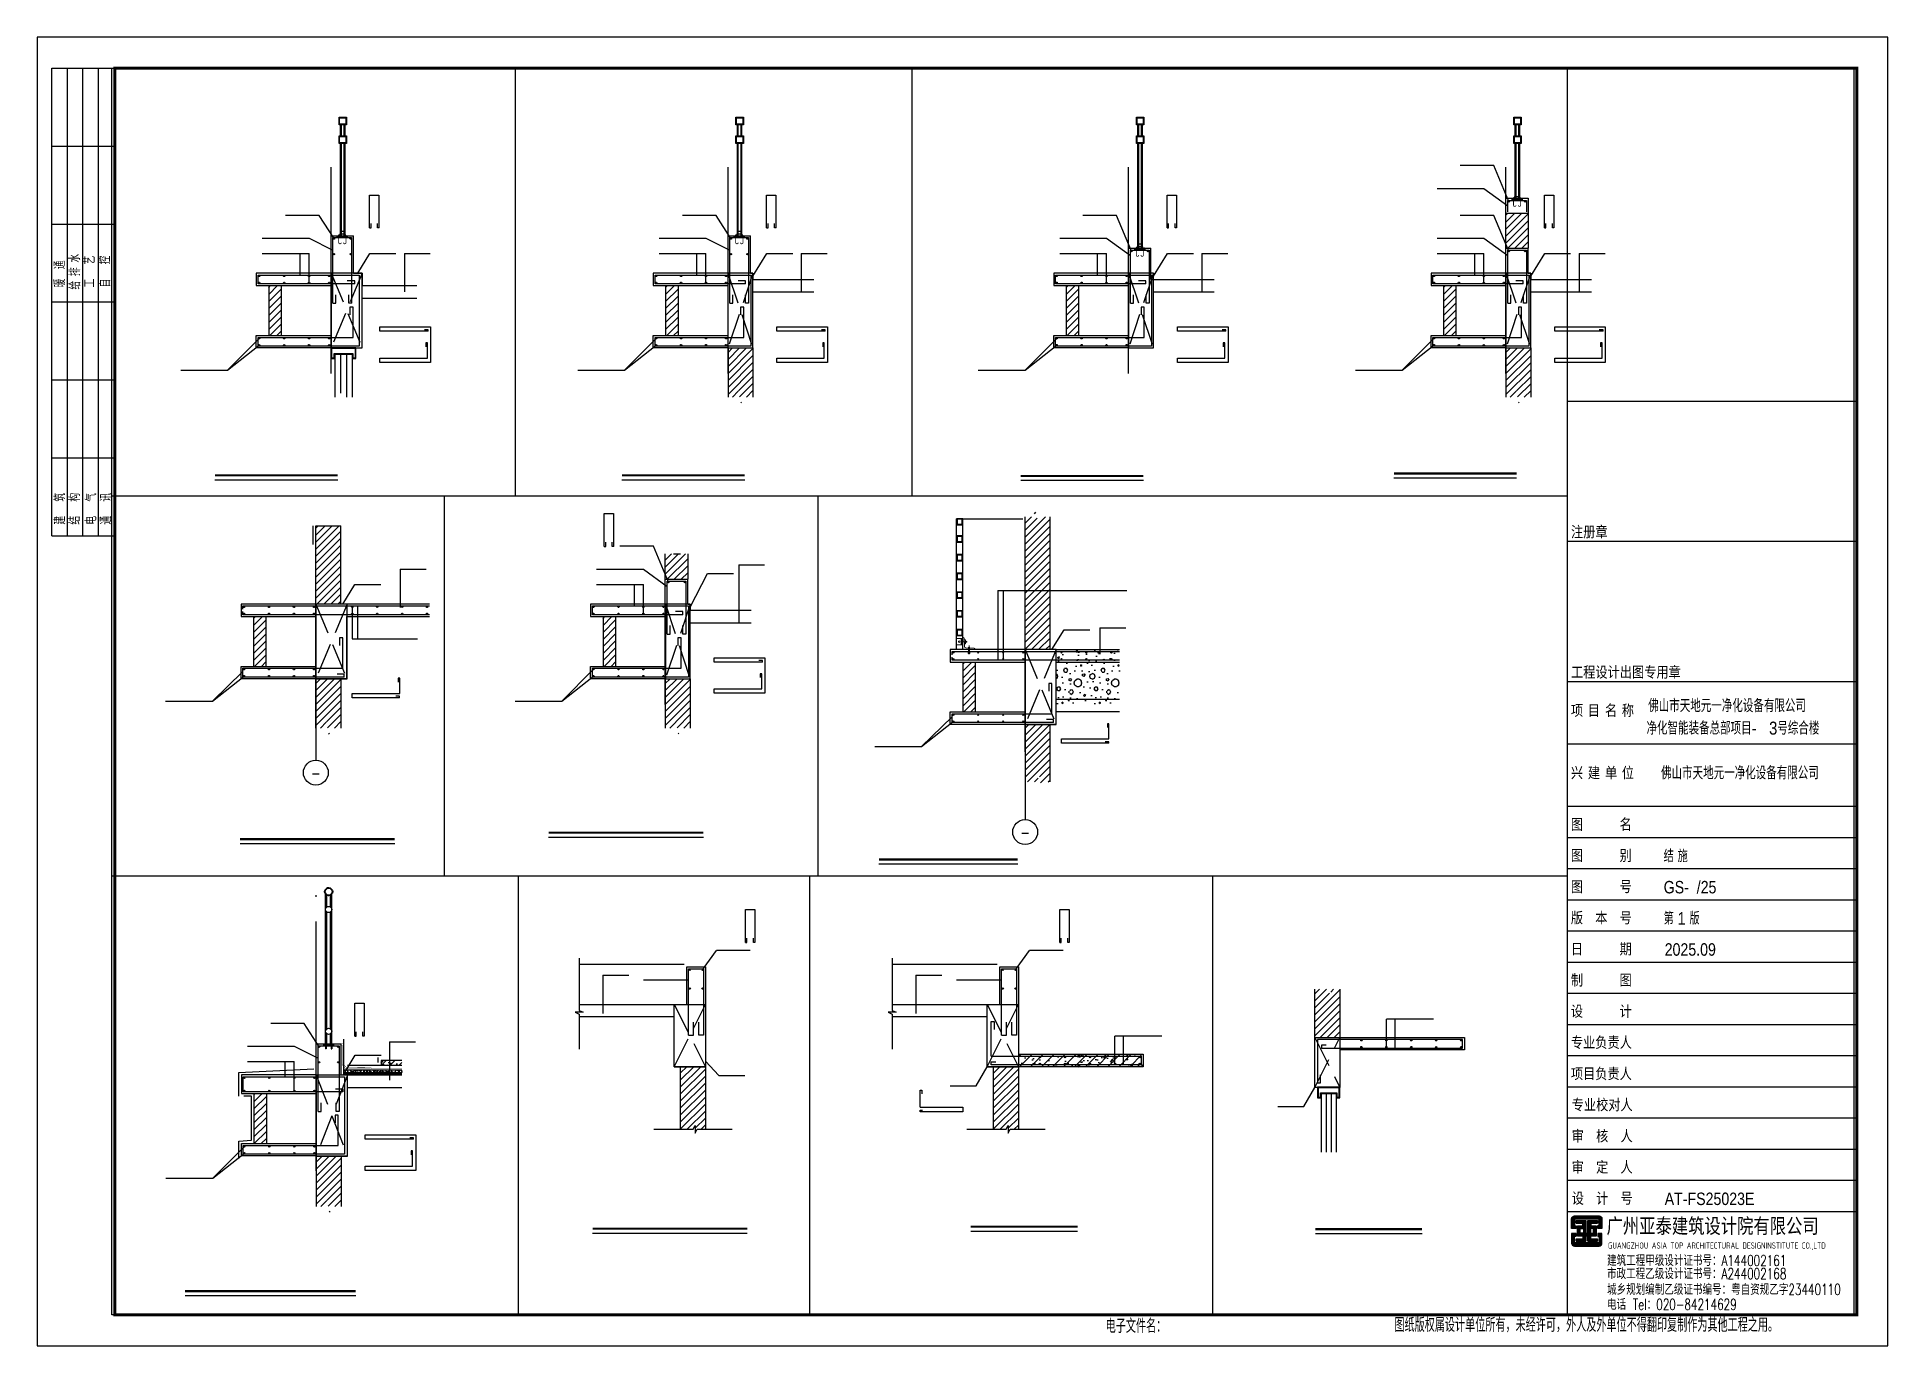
# Model space of a CAD drawing. Extents: x 299218 to 746073, y -331171 to -40619.
# Drawn here: x 701628 to 716478, y -311893 to -301393 of the extents above; entities that cross this region are included whole.
import ezdxf
from ezdxf.enums import TextEntityAlignment as Align

# ---------------------------------------------------------------- set-up
doc = ezdxf.new("R2010")
doc.units = 0
doc.header["$LTSCALE"] = 1000
doc.header["$MEASUREMENT"] = 0
for name, pattern in [('CENTER', [2, 1.25, -0.25, 0.25, -0.25]), ('CONTINOUS', [0]), ('DASH', [0.35, 0.25, -0.1]), ('DOTE', [2.42, 2, -0.2, 0.02, -0.2])]:
    doc.linetypes.add(name, pattern=pattern)
doc.layers.add('1', color=1, linetype='CENTER', lineweight=30)
doc.layers.add('AED-880-D-0001-N_8#$0$318 Louvre', color=6, linetype='Continuous', lineweight=13)
for name, color, linetype in [('13', 4, 'Continuous'), ('14', 2, 'Continuous'), ('3', 3, 'Continuous'), ('_0', 7, 'Continuous'), ('a140', 140, 'Continuous'), ('AXIS', 3, 'Continuous'), ('AXIS_TEXT', 7, 'Continuous'), ('DIM_SYMB', 3, 'Continuous'), ('DOTE', 1, 'Continuous'), ('E_BalLib', 8, 'Continuous'), ('E_WINDOW', 4, 'Continuous'), ('HATCH', 254, 'Continuous'), ('LAYER1', 4, 'Continuous'), ('LVTRY', 8, 'Continuous'), ('PUB_DIM', 3, 'Continuous'), ('PUB_HACTH', 8, 'Continuous'), ('PUB_TEXT', 7, 'Continuous'), ('PUB_TITLE', 4, 'Continuous'), ('STAIR', 2, 'Continuous'), ('STR', 2, 'Continuous'), ('SURFACE', 6, 'Continuous'), ('WALL', 4, 'Continuous'), ('WD', 2, 'Continuous'), ('WINDOW', 3, 'Continuous'), ('家俱', 8, 'Continuous'), ('节点大样钢筋', 6, 'Continuous')]:
    doc.layers.add(name, color=color, linetype=linetype)
doc.styles.add('_HZTXT', font='gs_txt.shx', dxfattribs={"width": 0.8, "bigfont": 'gs_hztxt.shx'})
doc.styles.add('_TCH_AXIS', font='COMPLEX', dxfattribs={"bigfont": 'GBCBIG'})
doc.styles.add('COMPLEX', font='COMPLEX')
doc.styles.add('HT', font='')
doc.styles.add('HZTXT', font='txt.shx', dxfattribs={"bigfont": 'hztxt.shx'})
doc.styles.add('hztxt0', font='romans.shx', dxfattribs={"bigfont": 'gbcbig0.shx'})
doc.styles.get("Standard").update_dxf_attribs({"font": 'gbenor.shx', "bigfont": 'gbcbig.shx'})
doc.styles.add('宋体', font='')
doc.styles.get('HT').set_extended_font_data('SimHei')
doc.styles.get('宋体').set_extended_font_data('SimSun')

# ---------------------------------------------------------------- blocks, each defined once
blk = doc.blocks.new('A$C536B6CE4')
at = {"layer": 'HATCH'}
h = blk.add_hatch(dxfattribs=at)
h.set_pattern_fill('ANSI32', color=256, scale=50, style=0)
h.set_pattern_definition([(45, (257213.824, -149309.7), (-13.2582521, 13.2582521), []), (45, (257222.663, -149309.7), (-13.2582521, 13.2582521), [])])
h.paths.add_polyline_path([(0, 68), (0, 55), (80, 55), (80, 68)])
h.paths.add_polyline_path([(45, 63, -1), (50, 63, -1)], flags=16)
at = {"layer": 'STR'}
blk.add_lwpolyline([(80, 68), (0, 68), (0, 55), (80, 55)], close=True, dxfattribs=at)
at = {"layer": 'WALL'}
for points in [[(30, 13, 6, 6, -1), (10, 13, 6, 6, 0), (10, 55, 0, 0, 0)], [(48, 13, 6, 6, 1), (68, 13, 6, 6, 0), (68, 55, 0, 0, 0)]]:
    blk.add_lwpolyline(points, format="xyseb", dxfattribs=at)
blk = doc.blocks.new('AED-880-D-0001-N_8#$0$A$C6D1513F4')
at = {"layer": 'AED-880-D-0001-N_8#$0$318 Louvre', "color": 3, "linetype": 'Continuous', "extrusion": (7.99805e-08, 0.00183, 0.999998)}
for p, q in [((-51, 88), (-13, 88)), ((-51, 38), (-13, 38)), ((-24, 67), (-30, 70)), ((-30, 56), (-24, 60)), ((-24, 60), (-24, 67)), ((-17, 62), (30, 62)), ((-14, 62), (32, 62)), ((-13, 88), (-13, 38)), ((-13, 88), (0, 88)), ((-13, 38), (0, 38)), ((-11, 69), (-12, 67)), ((-11, 66), (-12, 67)), ((-12, 67), (-11, 66)), ((-12, 67), (-12, 58)), ((-11, 66), (-12, 62)), ((-12, 62), (-11, 60)), ((-11, 60), (-12, 58)), ((-12, 58), (-11, 56)), ((-7, 69), (-11, 69)), ((-11, 66), (-7, 66)), ((-7, 60), (-11, 60)), ((-11, 56), (-7, 56)), ((-7, 88), (-7, 38)), ((-7, 56), (-7, 69)), ((20, 78), (10, 78)), ((12, 46), (20, 46)), ((20, 78), (20, 46)), ((20, 56), (20, 69)), ((20, 69), (24, 69)), ((24, 66), (20, 66)), ((20, 60), (24, 60)), ((24, 56), (20, 56)), ((24, 69), (25, 67)), ((25, 67), (24, 66)), ((24, 66), (25, 62)), ((25, 62), (24, 60)), ((24, 60), (25, 58)), ((25, 58), (24, 56)), ((25, 66), (25, 67)), ((25, 67), (25, 58)), ((30, 66), (25, 66)), ((30, 60), (25, 60)), ((31, 65), (30, 66)), ((30, 60), (31, 60)), ((31, 60), (31, 65)), ((43, 17), (43, 18)), ((43, 18), (56, 18)), ((46, 14), (43, 17)), ((43, 17), (56, 17)), ((46, 14), (46, -12)), ((46, 14), (54, 14)), ((50, 32), (50, -37)), ((54, 14), (56, 17)), ((54, 14), (54, -12)), ((56, 17), (56, 18)), ((46, -12), (44, -31)), ((44, -31), (48, -32)), ((46, -31), (46, -33)), ((54, -33), (46, -33)), ((49, -6), (47, -11)), ((49, -14), (48, -32)), ((50, -13), (51, -32)), ((52, -7), (51, -12)), ((55, -31), (51, -32)), ((54, -12), (55, -31)), ((54, -31), (54, -33))]:
    blk.add_line(p, q, dxfattribs=at)
at = {"layer": 'AED-880-D-0001-N_8#$0$318 Louvre', "color": 3, "linetype": 'Continuous', "extrusion": (7.99805e-08, -0.00183, 0.999998)}
for p, q in [((-51, 88), (-51, 38)), ((-36, 67), (-30, 70)), ((-36, 67), (-36, 60)), ((-30, 56), (-36, 60))]:
    blk.add_line(p, q, dxfattribs=at)
at = {"layer": 'AED-880-D-0001-N_8#$0$318 Louvre', "color": 3, "linetype": 'Continuous', "extrusion": (7.99805e-08, 0.00183, 0.999998)}
blk.add_lwpolyline([(10, 91), (14, 24, 0.380199), (24, 14), (90, 11, -0.397107), (100, 1), (100, 0), (0, 0), (0, 100), (0, 100, -0.397107)], format="xyb", close=True, dxfattribs=at)
for centre, start, end in [((49, -12), 164.9975, 272.7378), ((50, -7), 344.9975, 164.9975), ((49, -12), 302.0756, 344.9975)]:
    blk.add_arc(centre, 1.86, start, end, dxfattribs=at)
blk = doc.blocks.new('_AXISO')
blk.add_circle((0, 0), 0.5)
at = {"layer": 'AXIS_TEXT', "style": 'COMPLEX', "width": 1.041667}
blk.add_attdef('A', text='', height=0.56, dxfattribs=at).set_placement((-0.25, -0.28), (0.25, -0.28), align=Align.FIT)
blk = doc.blocks.new('jiediandyang')
h = blk.add_hatch()
h.set_pattern_fill('ANSI31', color=8, scale=25, style=0)
h.set_pattern_definition([(45, (1054142.453, -291948.307), (-28.0633004, 28.0633004), [])])
h.paths.add_polyline_path([(713412, -302807), (713592, -302807), (713592, -303087), (713412, -303087)])
h = blk.add_hatch()
h.set_pattern_fill('ANSI31', color=8, scale=25, style=0)
h.set_pattern_definition([(45, (1044217.13, -292528.307), (-28.0633004, 28.0633004), [])])
h.paths.add_polyline_path([(703487, -303387), (703587, -303387), (703587, -303787), (703487, -303787)])
h = blk.add_hatch()
h.set_pattern_fill('ANSI31', color=8, scale=25, style=0)
h.set_pattern_definition([(45, (1047401.623, -292528.307), (-28.0633004, 28.0633004), [])])
h.paths.add_polyline_path([(706671, -303387), (706771, -303387), (706771, -303787), (706671, -303787)])
h = blk.add_hatch()
h.set_pattern_fill('ANSI31', color=8, scale=25, style=0)
h.set_pattern_definition([(45, (1050615.12, -292528.307), (-28.0633004, 28.0633004), [])])
h.paths.add_polyline_path([(709885, -303387), (709985, -303387), (709985, -303787), (709885, -303787)])
h = blk.add_hatch()
h.set_pattern_fill('ANSI31', color=8, scale=25, style=0)
h.set_pattern_definition([(45, (1053642.23, -292528.307), (-28.0633004, 28.0633004), [])])
h.paths.add_polyline_path([(712912, -303387), (713012, -303387), (713012, -303787), (712912, -303787)])
h = blk.add_hatch()
h.set_pattern_fill('ANSI31', color=8, scale=25, style=0)
h.set_pattern_definition([(45, (974193.67, -228574.89), (-28.0633004, 28.0633004), [])])
h.paths.add_polyline_path([(707256, -304229), (707275, -304334), (707294, -304282), (707372, -304282), (707372, -303887), (707172, -303887), (707172, -304282), (707238, -304282)])
h = blk.add_hatch()
h.set_pattern_fill('ANSI31', color=8, scale=25, style=0)
h.set_pattern_definition([(45, (980434.275, -228574.89), (-28.0633004, 28.0633004), [])])
h.paths.add_polyline_path([(713497, -304229), (713515, -304334), (713534, -304282), (713612, -304282), (713612, -303887), (713412, -303887), (713412, -304282), (713478, -304282)])
h = blk.add_hatch()
h.set_pattern_fill('ANSI31', color=8, scale=25, style=0)
h.set_pattern_definition([(45, (1044695.684, -294133.014), (-28.0633004, 28.0633004), [])])
h.paths.add_polyline_path([(703865, -305314), (704065, -305314), (704065, -305942), (703865, -305942)])
h = blk.add_hatch()
h.set_pattern_fill('ANSI31', color=8, scale=25, style=0)
h.set_pattern_definition([(45, (1049785.562, -295648.24), (-28.0633004, 28.0633004), [])])
h.paths.add_polyline_path([(709756, -305242), (709678, -305242), (709659, -305295), (709640, -305190), (709622, -305242), (709556, -305242), (709556, -306257), (709556, -306307), (709756, -306307), (709756, -306257)])
h = blk.add_hatch()
h.set_pattern_fill('ANSI31', color=8, scale=25, style=0)
h.set_pattern_definition([(45, (1047399.495, -294603.014), (-28.0633004, 28.0633004), [])])
h.paths.add_polyline_path([(706669, -305540), (706849, -305540), (706849, -305742), (706669, -305742)])
h = blk.add_hatch()
h.set_pattern_fill('ANSI31', color=8, scale=25, style=0)
h.set_pattern_definition([(45, (1044095.46, -295183.014), (-28.0633004, 28.0633004), [])])
h.paths.add_polyline_path([(703365, -306042), (703465, -306042), (703465, -306442), (703365, -306442)])
h = blk.add_hatch()
h.set_pattern_fill('ANSI31', color=8, scale=25, style=0)
h.set_pattern_definition([(45, (1046899.272, -295183.014), (-28.0633004, 28.0633004), [])])
h.paths.add_polyline_path([(706169, -306042), (706269, -306042), (706269, -306442), (706169, -306442)])
h = blk.add_hatch()
h.set_pattern_fill('混凝土', color=8, scale=25)
h.set_pattern_definition([(50, (1049359.26, -298459.58), (179.315046, -15.688034), [18.75, -206.25]), (355, (1049359.26, -298459.58), (-34.68783, 188.04803), [15, -165]), (100.4514, (1049374.2, -298460.89), (144.627345, 172.359886), [15.93505, -175.28553]), (46.1842, (1049359.26, -298409.58), (266.81026, -41.37975), [28.125, -309.375]), (96.6356, (1049381.5, -298413.03), (233.66568, 243.52947), [23.90257, -262.92825]), (351.1842, (1049359.26, -298409.58), (233.66549, 243.52965), [22.5, -247.5]), (21, (1049384.26, -298422.08), (149.22676, -100.65472), [18.75, -206.25]), (326, (1049384.26, -298422.08), (60.82883, 181.28751), [15, -165]), (71.4514, (1049396.69, -298430.47), (210.05566, 80.63262), [15.93505, -175.28553]), (37.5, (1049359.255, -298459.58), (3.039964, 83.223463), [0, -163, 0, -167.5, 0, -165.625]), (7.5, (1049359.255, -298459.58), (65.767384, 98.602928), [0, -95.5, 0, -159.25, 0, -63.125]), (327.5, (1049303.505, -298459.58), (133.455609, -5.638718), [0, -62.5, 0, -195, 0, -258.75]), (317.5, (1049278.5, -298459.58), (145.796542, 25.026246), [0, -81.25, 0, -129.5, 0, -183.75])])
h.paths.add_polyline_path([(710314, -306307), (709806, -306307), (709806, -306387), (710314, -306387)])
h = blk.add_hatch()
h.set_pattern_fill('ANSI31', color=8, scale=25, style=0)
h.set_pattern_definition([(45, (1049785.562, -295548.24), (-28.0633004, 28.0633004), [])])
h.paths.add_polyline_path([(709055, -306407), (709155, -306407), (709155, -306807), (709055, -306807)])
h = blk.add_hatch()
h.set_pattern_fill('加气混凝土', color=8, scale=25)
h.set_pattern_definition([(0, (1049447.76, -298551.08), (150, 300), [0, -300]), (0, (1049272.26, -298591.58), (150, 300), [0, -300]), (0, (1049369.76, -298594.58), (150, 300), [0, -300]), (0, (1049476.26, -298506.08), (150, 300), [0, -300]), (0, (1049351.76, -298609.58), (150, 300), [0, -300]), (0, (1049506.26, -298317.08), (150, 300), [0, -300]), (0, (1049414.76, -298341.08), (150, 300), [0, -300]), (0, (1049462.76, -298378.58), (150, 300), [0, -300]), (0, (1049218.26, -298384.58), (150, 300), [0, -300]), (0, (1049365.26, -298398.08), (150, 300), [0, -300]), (0, (1049308.26, -298474.58), (150, 300), [0, -300]), (0, (1049311.26, -298587.08), (150, 300), [0, -300]), (0, (1049423.76, -298599.08), (150, 300), [0, -300]), (0, (1049506.26, -298467.08), (150, 300), [0, -300]), (0, (1049225.76, -298513.58), (150, 300), [0, -300]), (0, (1049251.26, -298462.58), (150, 300), [0, -300]), (0, (1049368.26, -298483.58), (150, 300), [0, -300]), (0, (1049326.26, -298527.08), (150, 300), [0, -300]), (0, (1049302.26, -298428.08), (150, 300), [0, -300]), (0, (1049339.76, -298315.58), (150, 300), [0, -300]), (0, (1049237.76, -298576.58), (150, 300), [0, -300]), (0, (1049402.76, -298377.08), (150, 300), [0, -300]), (0, (1049263.26, -298372.58), (150, 300), [0, -300]), (0, (1049239.26, -298333.58), (150, 300), [0, -300]), (130.601294, (1049487.827, -298411.01), (-749.9999917, 900.0000039), [13.17078, -5518.5555]), (18.434949, (1049466.4, -298405.296), (749.999997, 299.999998), [13.55262, -1883.81395]), (90, (1049466.4, -298418.15), (150, 300), [12.85714, -587.14283]), (161.565051, (1049479.255, -298422.44), (-750.000004, 299.9999776), [13.55262, -1883.81395]), (53.130102, (1049479.255, -298422.44), (150, 300), [14.28571, -1485.71425]), (135, (1049490.68, -298575.3), (-150.000018, 299.99998), [12.12183, -836.4063]), (45, (1049473.54, -298575.3), (150, 300), [12.12183, -836.4063]), (135, (1049482.11, -298583.87), (-150.000018, 299.99998), [12.12183, -836.4063]), (45, (1049482.11, -298583.87), (150, 300), [12.12183, -836.4063]), (116.56505, (1049346.4, -298373.87), (-3e-05, 599.99998), [15.9719, -319.43825]), (180, (1049339.26, -298359.58), (-150, 300), [17.14286, -282.85712]), (63.43495, (1049314.97, -298373.87), (1e-06, 600), [15.9719, -319.43825]), (116.56505, (1049322.1, -298388.15), (-3e-05, 599.99998), [15.9719, -319.43825]), (0, (1049322.1, -298388.15), (150, 300), [17.14286, -282.85712]), (63.43495, (1049339.26, -298388.15), (1e-06, 600), [15.9719, -319.43825]), (107.102728, (1049459.255, -298475.296), (-449.9999828, 1500.00000242), [19.43067, -8141.45125]), (143.972626, (1049453.54, -298456.724), (-2849.9999639, 2099.9999976), [19.43067, -4061.01]), (180, (1049437.83, -298445.3), (-150, 300), [18.57143, -281.42855]), (36.027373, (1049403.54, -298456.724), (2849.999979, 2099.9999774), [19.43067, -4061.01]), (71.565051, (1049397.827, -298473.867), (450.000002, 1499.9999974), [18.07016, -1879.2964]), (107.102728, (1049403.541, -298492.438), (-449.9999828, 1500.00000242), [19.43067, -8141.45125]), (143.972626, (1049419.255, -298503.867), (-2849.9999639, 2099.9999976), [19.43067, -4061.01]), (0, (1049419.26, -298503.87), (150, 300), [18.57143, -281.42855]), (36.027373, (1049437.827, -298503.867), (2849.999979, 2099.9999774), [19.43067, -4061.01]), (71.565051, (1049453.54, -298492.44), (450.000002, 1499.9999974), [18.07016, -1879.2964]), (150.255118, (1049462.112, -298335.296), (-450.000001, 299.9999963), [11.5175, -2407.1598]), (90, (1049452.11, -298341.01), (150, 300), [11.42857, -588.57137]), (29.744881, (1049452.112, -298341.01), (450.0000003, 299.9999986), [11.5175, -2407.1598]), (116.56505, (1049392.1, -298548.15), (-3e-05, 599.99998), [15.9719, -319.43825]), (168.690067, (1049384.97, -298533.867), (-1350.000001, 299.9999925), [14.56863, -3044.84275]), (41.185925, (1049359.255, -298541.01), (3749.9999773, 3299.99997114), [15.18592, -6362.901]), (90, (1049359.26, -298555.3), (150, 300), [14.28571, -585.71425]), (138.814074, (1049370.684, -298565.296), (-3749.99993335, 3300.000021), [15.18592, -6362.901]), (16.699244, (1049370.684, -298565.296), (4949.99996276, 1499.9999843), [14.91473, -6249.26875]), (60.945396, (1049384.97, -298561.01), (149.9999996, 299.99999735), [14.70804, -6162.66975]), (109.983106, (1049266.398, -298422.438), (-750.00000282, 2099.99999444), [16.721, -7006.09875]), (155.556045, (1049260.684, -298406.724), (-1950.00000743, 899.9999813), [17.2615, -7232.56575]), (24.4439547, (1049229.255, -298406.724), (1950.00000097, 899.99999567), [17.2615, -7232.56575]), (70.0168934, (1049223.541, -298422.438), (750.00000226, 2099.9999948), [16.721, -7006.09875]), (109.983106, (1049229.255, -298438.153), (-750.00000282, 2099.99999444), [16.721, -7006.09875]), (160.016893, (1049244.97, -298443.867), (-750.0000004, 299.9999863), [16.721, -3494.68875]), (19.9831065, (1049244.97, -298443.867), (749.9999959, 299.9999995), [16.721, -3494.68875]), (70.0168934, (1049260.684, -298438.153), (750.00000226, 2099.9999948), [16.721, -7006.09875]), (122.005383, (1049377.827, -298449.58), (-150.00002, 299.9999847), [13.47712, -2816.717]), (18.434949, (1049357.827, -298442.44), (749.999997, 299.999998), [13.55262, -1883.81395]), (90, (1049357.83, -298455.3), (150, 300), [12.85714, -587.14283]), (161.565051, (1049370.684, -298459.58), (-750.000004, 299.9999776), [13.55262, -1883.81395]), (54.462322, (1049370.684, -298459.581), (1049.9999985, 1499.99999775), [12.28904, -5149.10575]), (116.56505, (1049290.68, -298522.44), (-3e-05, 599.99998), [15.9719, -319.43825]), (180, (1049283.54, -298508.15), (-150, 300), [15.71429, -284.2857]), (59.036243, (1049259.255, -298522.438), (150.0000005, 299.9999985), [16.65986, -3481.911]), (120.963756, (1049267.827, -298536.724), (-150.0000205, 299.9999862), [16.65986, -3481.911]), (0, (1049267.83, -298536.72), (150, 300), [15.71429, -284.2857]), (63.43495, (1049283.54, -298536.72), (1e-06, 600), [15.9719, -319.43825])])
h.paths.add_polyline_path([(710314, -306471), (710262, -306453), (710367, -306434), (710314, -306415), (710314, -306387), (709806, -306387), (709808, -306757), (710317, -306757)])
h = blk.add_hatch()
h.set_pattern_fill('ANSI31', color=8, scale=25, style=0)
h.set_pattern_definition([(45, (970887.506, -231229.6), (-28.0633004, 28.0633004), [])])
h.paths.add_polyline_path([(703950, -306884), (703969, -306989), (703988, -306936), (704065, -306936), (704065, -306542), (703865, -306542), (703865, -306936), (703931, -306936)])
h = blk.add_hatch()
h.set_pattern_fill('ANSI31', color=8, scale=25, style=0)
h.set_pattern_definition([(45, (973691.318, -231229.6), (-28.0633004, 28.0633004), [])])
h.paths.add_polyline_path([(706754, -306884), (706772, -306989), (706791, -306936), (706869, -306936), (706869, -306542), (706669, -306542), (706669, -306936), (706735, -306936)])
h = blk.add_hatch()
h.set_pattern_fill('ANSI31', color=8, scale=25, style=0)
h.set_pattern_definition([(45, (990281, -225124.075), (-28.0633004, 28.0633004), [])])
h.paths.add_polyline_path([(709668, -307316), (709686, -307421), (709705, -307368), (709756, -307368), (709756, -306908), (709556, -306908), (709556, -307368), (709649, -307368)])
h = blk.add_hatch()
h.set_pattern_fill('ANSI31', color=8, scale=25)
h.set_pattern_definition([(45, (1036224.353, -271306.76), (-28.0633004, 28.0633004), [])])
h.paths.add_polyline_path([(711881, -309418), (712081, -309418), (712081, -309032), (712015, -309032), (712000, -309074), (711992, -309032), (711881, -309032)])
h = blk.add_hatch()
h.set_pattern_fill('钢筋混凝土', color=8, scale=25)
h.set_pattern_definition([(45, (429219.825, -179910.6), (-44.194174, 44.194174), []), (50, (429219.83, -179910.6), (179.315046, -15.688034), [18.75, -206.25]), (355, (429219.83, -179910.6), (-34.68783, 188.04803), [15, -165]), (100.4514, (429234.77, -179911.9), (144.62735, 172.35989), [15.93505, -175.28553]), (46.1842, (429219.83, -179860.6), (266.81026, -41.37975), [28.125, -309.375]), (96.6356, (429242.06, -179864.05), (233.66568, 243.52947), [23.90257, -262.92825]), (351.1842, (429219.83, -179860.6), (233.66549, 243.52965), [22.5, -247.5]), (21, (429244.83, -179873.1), (149.22676, -100.65472), [18.75, -206.25]), (326, (429244.83, -179873.1), (60.82883, 181.28751), [15, -165]), (71.4514, (429257.26, -179881.49), (210.05566, 80.63262), [15.93505, -175.28553]), (37.5, (429219.825, -179910.6), (3.039964, 83.223463), [0, -163, 0, -167.5, 0, -165.625]), (7.5, (429219.825, -179910.6), (65.767384, 98.602928), [0, -95.5, 0, -159.25, 0, -63.125]), (327.5, (429164.075, -179910.6), (133.455609, -5.638718), [0, -62.5, 0, -195, 0, -258.75]), (317.5, (429139.08, -179910.6), (145.796542, 25.026246), [0, -81.25, 0, -129.5, 0, -183.75])])
h.paths.add_polyline_path([(710502, -309553), (709502, -309553), (709502, -309653), (710502, -309653)])
h = blk.add_hatch()
h.set_pattern_fill('ANSI31', color=8, scale=25)
h.set_pattern_definition([(45, (414276.42, -181212.053), (-28.0633004, 28.0633004), [])])
h.paths.add_polyline_path([(706909, -310124), (706909, -310186), (706924, -310155), (706991, -310155), (706991, -309653), (706791, -309653), (706791, -310155), (706893, -310155)])
h = blk.add_hatch()
h.set_pattern_fill('ANSI31', color=8, scale=25)
h.set_pattern_definition([(45, (416787.77, -181212.053), (-28.0633004, 28.0633004), [])])
h.paths.add_polyline_path([(709420, -310124), (709420, -310186), (709436, -310155), (709502, -310155), (709502, -309653), (709302, -309653), (709302, -310155), (709404, -310155)])
h = blk.add_hatch()
h.set_pattern_fill('ANSI31', color=8, scale=25, style=0)
h.set_pattern_definition([(45, (1044098.337, -299060.53), (-28.0633004, 28.0633004), [])])
h.paths.add_polyline_path([(703368, -309869), (703468, -309869), (703468, -310269), (703368, -310269)])
h = blk.add_hatch()
h.set_pattern_fill('ANSI31', color=8, scale=25, style=0)
h.set_pattern_definition([(45, (970890.382, -234957.115), (-28.0633004, 28.0633004), [])])
h.paths.add_polyline_path([(703956, -310721), (703975, -310826), (703994, -310774), (704068, -310774), (704068, -310369), (703868, -310369), (703868, -310774), (703938, -310774)])
at = {"layer": 'PUB_HACTH'}
h = blk.add_hatch(dxfattribs=at)
h.set_pattern_fill('钢筋混凝土', color=256, scale=20, style=0)
h.set_pattern_definition([(45, (412206.79, -372794.64), (-35.355339, 35.355339), []), (50, (412206.79, -372794.64), (143.452037, -12.550427), [15, -165]), (355, (412206.79, -372794.64), (-27.75027, 150.43843), [12, -132]), (100.4514, (412218.74, -372795.69), (115.701876, 137.88791), [12.74804, -140.22842]), (46.1842, (412206.79, -372754.64), (213.44821, -33.1038), [22.5, -247.5]), (96.6356, (412224.58, -372757.4), (186.93254, 194.82357), [19.12206, -210.3426]), (351.1842, (412206.79, -372754.64), (186.93239, 194.82372), [18, -198]), (21, (412226.79, -372764.64), (119.38141, -80.52378), [15, -165]), (326, (412226.79, -372764.64), (48.66307, 145.03001), [12, -132]), (71.4514, (412236.74, -372771.35), (168.044526, 64.5061), [12.74804, -140.22842]), (37.5, (412206.79, -372794.64), (2.431971, 66.578771), [0, -130.4, 0, -134, 0, -132.5]), (7.5, (412206.79, -372794.64), (52.613907, 78.882342), [0, -76.4, 0, -127.4, 0, -50.5]), (327.5, (412162.19, -372794.64), (106.764487, -4.510974), [0, -50, 0, -156, 0, -207]), (317.5, (412142.19, -372794.64), (116.637234, 20.020996), [0, -65, 0, -103.6, 0, -147])])
h.paths.add_polyline_path([(704556, -309644), (704556, -309604), (704388, -309604), (704388, -309644)])
h = blk.add_hatch(dxfattribs=at)
h.set_pattern_fill('钢筋混凝土', color=256, scale=20, style=0)
h.set_pattern_definition([(45, (412328.14, -372794.64), (-35.355339, 35.355339), []), (50, (412328.14, -372794.64), (143.452037, -12.550427), [15, -165]), (355, (412328.14, -372794.64), (-27.75027, 150.43843), [12, -132]), (100.4514, (412340.09, -372795.69), (115.701876, 137.88791), [12.74804, -140.22842]), (46.1842, (412328.14, -372754.64), (213.44821, -33.1038), [22.5, -247.5]), (96.6356, (412345.93, -372757.4), (186.93254, 194.82357), [19.12206, -210.3426]), (351.1842, (412328.14, -372754.64), (186.93239, 194.82372), [18, -198]), (21, (412348.14, -372764.64), (119.38141, -80.52378), [15, -165]), (326, (412348.14, -372764.64), (48.66307, 145.03001), [12, -132]), (71.4514, (412358.09, -372771.35), (168.044526, 64.5061), [12.74804, -140.22842]), (37.5, (412328.14, -372794.64), (2.431971, 66.578771), [0, -130.4, 0, -134, 0, -132.5]), (7.5, (412328.14, -372794.64), (52.613907, 78.882342), [0, -76.4, 0, -127.4, 0, -50.5]), (327.5, (412283.54, -372794.64), (106.764487, -4.510974), [0, -50, 0, -156, 0, -207]), (317.5, (412263.54, -372794.64), (116.637234, 20.020996), [0, -65, 0, -103.6, 0, -147])])
h.paths.add_polyline_path([(704445, -309644), (704445, -309604), (704388, -309604), (704388, -309644)])
h = blk.add_hatch(dxfattribs=at)
h.set_pattern_fill('混凝土', color=256, scale=5, style=0)
h.set_pattern_definition([(50, (412312.628, -372794.64), (35.863009, -3.1376067), [3.75, -41.25]), (355, (412312.628, -372794.64), (-6.9375667, 37.6096067), [3, -33]), (100.4514, (412315.617, -372794.9), (28.925469, 34.471977), [3.1870095, -35.0571056]), (46.1842, (412312.63, -372784.64), (53.3620524, -8.275951), [5.625, -61.875]), (96.6356, (412317.075, -372785.33), (46.733135, 48.7058935), [4.780514, -52.58565]), (351.1842, (412312.63, -372784.64), (46.733097, 48.70593), [4.5, -49.5]), (21, (412317.628, -372787.14), (29.8453526, -20.1309445), [3.75, -41.25]), (326, (412317.628, -372787.14), (12.1657666, 36.2575023), [3, -33]), (71.4514, (412320.115, -372788.817), (42.0111314, 16.126525), [3.1870095, -35.0571056]), (37.5, (412312.628, -372794.639), (0.60799277, 16.6446927), [0, -32.6, 0, -33.5, 0, -33.125]), (7.5, (412312.628, -372794.64), (13.1534769, 19.7205856), [0, -19.1, 0, -31.85, 0, -12.625]), (327.5, (412301.478, -372794.64), (26.6911218, -1.1277436), [0, -12.5, 0, -39, 0, -51.75]), (317.5, (412296.478, -372794.64), (29.1593085, 5.0052491), [0, -16.25, 0, -25.9, 0, -36.75])])
h.paths.add_polyline_path([(704556, -309699), (704556, -309679), (704088, -309679), (704088, -309699)])
for p, q in [((705463, -301643), (705463, -305074)), ((703968, -308219), (703953, -308219)), ((704388, -309604), (704388, -309644))]:
    blk.add_line(p, q)
at = {"color": 8}
for p, q in [((708646, -301643), (708646, -305074)), ((702228, -305074), (713903, -305074)), ((704896, -305074), (704896, -308121)), ((707893, -305074), (707893, -308121)), ((702228, -308121), (713903, -308121)), ((705488, -308121), (705488, -311643)), ((707825, -308121), (707825, -311643)), ((711059, -308121), (711059, -311643))]:
    blk.add_line(p, q, dxfattribs=at)
at = {"color": 2}
for p, q in [((704017, -303937), (704017, -304282)), ((704064, -303937), (704064, -304251)), ((704110, -303937), (704110, -304282)), ((704157, -303937), (704157, -304282))]:
    blk.add_line(p, q, dxfattribs=at)
at = {"color": 3, "linetype": 'CONTINOUS'}
for p, q in [((711931, -309868), (711931, -310338)), ((711971, -309868), (711971, -310338)), ((712011, -309868), (712011, -310338)), ((712051, -309868), (712051, -310338))]:
    blk.add_line(p, q, dxfattribs=at)
at = {"color": 8}
blk.add_lwpolyline([(702228, -301643), (716203, -301643), (716203, -311643), (702228, -311643)], close=True, dxfattribs=at)
for points in [[(704157, -303937), (704157, -303972), (704187, -303972), (704187, -303887), (704187, -303887), (703987, -303887), (703987, -303972), (704017, -303972), (704017, -303937)], [(712051, -309868), (712051, -309903), (712081, -309903), (712081, -309818), (712081, -309818), (711901, -309818), (711901, -309903), (711931, -309903), (711931, -309868)]]:
    blk.add_lwpolyline(points, close=True)
at = {"color": 2, "linetype": 'DASH', "ltscale": 0.1, "const_width": 3}
for points in [[(704068, -309469), (704087, -309469), (704086, -309622)], [(704068, -309480), (704077, -309480), (704076, -309622)], [(704116, -309660), (704306, -309661)], [(704120, -309671), (704305, -309671)], [(704306, -309661), (704318, -309671)], [(704318, -309671), (704556, -309671)]]:
    blk.add_lwpolyline(points, dxfattribs=at)
for points in [[(704076, -309622, 0.384199), (704120, -309671)], [(704086, -309622, 0.287485), (704116, -309660)]]:
    blk.add_lwpolyline(points, format="xyb", dxfattribs=at)
at = {"lineweight": 40}
blk.add_circle((703968, -308249), 30, dxfattribs=at)
for centre in [(703968, -308392), (703968, -309369)]:
    blk.add_circle(centre, 25)
at = {"layer": '1', "color": 1}
for p, q in [((704062, -302187), (704062, -302097)), ((704070, -302187), (704070, -302097)), ((704070, -302187), (704070, -302097)), ((704092, -302187), (704092, -302097)), ((704100, -302187), (704100, -302097)), ((707247, -302187), (707247, -302097)), ((707254, -302187), (707254, -302097)), ((707254, -302187), (707254, -302097)), ((707277, -302187), (707277, -302097)), ((707284, -302187), (707284, -302097)), ((710460, -302187), (710460, -302097)), ((710468, -302187), (710468, -302097)), ((710468, -302187), (710468, -302097)), ((710490, -302187), (710490, -302097)), ((710498, -302187), (710498, -302097)), ((713487, -302187), (713487, -302097)), ((713495, -302187), (713495, -302097)), ((713495, -302187), (713495, -302097)), ((713517, -302187), (713517, -302097)), ((713525, -302187), (713525, -302097)), ((704062, -302992), (704062, -302247)), ((704070, -302987), (704070, -302247)), ((704070, -302987), (704070, -302247)), ((704092, -302992), (704092, -302247)), ((704100, -302987), (704100, -302247)), ((707247, -302992), (707247, -302247)), ((707254, -302987), (707254, -302247)), ((707254, -302987), (707254, -302247)), ((707277, -302992), (707277, -302247)), ((707284, -302987), (707284, -302247)), ((710460, -303092), (710460, -302247)), ((710468, -303087), (710468, -302247)), ((710468, -303087), (710468, -302247)), ((710490, -303092), (710490, -302247)), ((710498, -303087), (710498, -302247)), ((713487, -302692), (713487, -302247)), ((713495, -302687), (713495, -302247)), ((713495, -302687), (713495, -302247)), ((713517, -302692), (713517, -302247)), ((713525, -302687), (713525, -302247))]:
    blk.add_line(p, q, dxfattribs=at)
at = {"layer": '3'}
for p, q in [((709005, -306307), (709005, -305257)), ((709055, -306307), (709055, -305257)), ((709055, -305257), (709536, -305257))]:
    blk.add_line(p, q, dxfattribs=at)
for points in [[(709005, -305307), (709055, -305307), (709055, -305257), (709005, -305257)], [(709010, -305302), (709050, -305302), (709050, -305262), (709010, -305262)], [(709005, -305445), (709055, -305445), (709055, -305395), (709005, -305395)], [(709010, -305440), (709050, -305440), (709050, -305400), (709010, -305400)], [(709005, -305595), (709055, -305595), (709055, -305545), (709005, -305545)], [(709010, -305590), (709050, -305590), (709050, -305550), (709010, -305550)], [(709005, -305745), (709055, -305745), (709055, -305695), (709005, -305695)], [(709010, -305740), (709050, -305740), (709050, -305700), (709010, -305700)], [(709005, -305895), (709055, -305895), (709055, -305845), (709005, -305845)], [(709010, -305890), (709050, -305890), (709050, -305850), (709010, -305850)], [(709005, -306045), (709055, -306045), (709055, -305995), (709005, -305995)], [(709010, -306040), (709050, -306040), (709050, -306000), (709010, -306000)], [(709005, -306195), (709055, -306195), (709055, -306145), (709005, -306145)], [(709010, -306190), (709050, -306190), (709050, -306150), (709010, -306150)]]:
    blk.add_lwpolyline(points, close=True, dxfattribs=at)
at = {"layer": 'a140'}
for points in [[(703943, -308544), (703943, -308266)], [(703953, -308372), (703953, -308275)], [(703983, -308372), (703983, -308275)], [(703993, -308544), (703993, -308266)], [(703953, -308544), (703953, -308412)], [(703983, -308544), (703983, -308412)], [(703943, -309469), (703943, -308544)], [(703953, -309349), (703953, -308544)], [(703983, -309349), (703983, -308544)], [(703993, -309469), (703993, -308544)], [(703953, -309469), (703953, -309389)], [(703983, -309469), (703983, -309389)]]:
    blk.add_lwpolyline(points, dxfattribs=at)
at = {"layer": 'AXIS'}
for p, q in [((703865, -306839), (703865, -307194)), ((709556, -307132), (709556, -307671)), ((704556, -309711), (704088, -309711))]:
    blk.add_line(p, q, dxfattribs=at)
at = {"layer": 'AXIS', "color": 8}
for p, q in [((704088, -309432, -13780), (704088, -309711)), ((704363, -309579), (704363, -309619))]:
    blk.add_line(p, q, dxfattribs=at)
at = {"layer": 'DIM_SYMB'}
for p, q in [((703865, -305314), (704065, -305314)), ((706735, -305540), (706791, -305540))]:
    blk.add_line(p, q, dxfattribs=at)
at = {"layer": 'DIM_SYMB', "const_width": 17.5}
for points in [[(703056, -304909), (704041, -304909)], [(706321, -304909), (707306, -304909)], [(709520, -304914), (710505, -304914)], [(712514, -304895), (713499, -304895)], [(703257, -307828), (704498, -307828)], [(705733, -307776), (706975, -307776)], [(708383, -307991), (709496, -307991)], [(706085, -310952), (707326, -310952)], [(709120, -310936), (709977, -310936)], [(711884, -310956), (712741, -310956)], [(702816, -311454), (704185, -311454)]]:
    blk.add_lwpolyline(points, dxfattribs=at)
at = {"layer": 'DIM_SYMB'}
for points in [[(703056, -304944), (704041, -304944)], [(706321, -304944), (707306, -304944)], [(709520, -304949), (710505, -304949)], [(712514, -304930), (713499, -304930)], [(705733, -307811), (706975, -307811)], [(703257, -307863), (704498, -307863)], [(708383, -308026), (709496, -308026)], [(706085, -310987), (707326, -310987)], [(709120, -310971), (709977, -310971)], [(711884, -310991), (712741, -310991)], [(702816, -311489), (704185, -311489)]]:
    blk.add_lwpolyline(points, dxfattribs=at)
at = {"layer": 'DOTE', "linetype": 'DOTE'}
for p, q in [((703987, -304092), (703987, -302438)), ((707172, -304092), (707172, -302438)), ((710385, -304092), (710385, -302438)), ((713412, -304092), (713412, -302438)), ((709556, -307127), (709556, -305292)), ((703865, -306936), (703865, -305431)), ((706669, -306747), (706669, -305540)), ((703868, -310489), (703868, -308276))]:
    blk.add_line(p, q, dxfattribs=at)
at = {"layer": 'E_BalLib'}
for p, q in [((703927, -309469, -13780), (703927, -309469, -13780)), ((704007, -309469, -13780), (704007, -309469, -13780))]:
    blk.add_line(p, q, dxfattribs=at)
at = {"layer": 'E_WINDOW'}
for p, q in [((704067, -302951, -13780), (704087, -302951, -13780)), ((707252, -302951, -13780), (707272, -302951, -13780)), ((710465, -303051, -13780), (710485, -303051, -13780))]:
    blk.add_line(p, q, dxfattribs=at)
at = {"layer": 'LAYER1'}
for p, q in [((706821, -308833), (705978, -308833)), ((709332, -308833), (708489, -308833))]:
    blk.add_line(p, q, dxfattribs=at)
at = {"layer": 'PUB_DIM'}
for points in [[(713473, -302682), (713473, -302687), (713530, -302687), (713530, -302682, -0.340556), (713520, -302675), (713483, -302675, -0.340556)], [(704048, -302982), (704048, -302987), (704105, -302987), (704105, -302982, -0.340556), (704095, -302975), (704058, -302975, -0.340556)], [(707233, -302982), (707233, -302987), (707290, -302987), (707290, -302982, -0.340556), (707280, -302975), (707243, -302975, -0.340556)], [(710446, -303082), (710446, -303087), (710503, -303087), (710503, -303082, -0.340556), (710493, -303075), (710456, -303075, -0.340556)]]:
    blk.add_lwpolyline(points, format="xyb", close=True, dxfattribs=at)
at = {"layer": 'PUB_HACTH'}
blk.add_line((704088, -309679), (704556, -309679), dxfattribs=at)
at = {"layer": 'STAIR'}
for p, q in [((705978, -308783), (705978, -309201)), ((708489, -308783), (708489, -309201)), ((706009, -309216), (705946, -309216)), ((705946, -309216), (705978, -309232)), ((706009, -309216), (705946, -309216)), ((705946, -309216), (705978, -309232)), ((705978, -309201), (706009, -309216)), ((705978, -309201), (706009, -309216)), ((705978, -309232), (705978, -309513)), ((708520, -309216), (708458, -309216)), ((708458, -309216), (708489, -309232)), ((708520, -309216), (708458, -309216)), ((708458, -309216), (708489, -309232)), ((708489, -309201), (708520, -309216)), ((708489, -309201), (708520, -309216)), ((708489, -309232), (708489, -309513)), ((703923, -309469, -13780), (703923, -309475, -13780)), ((704013, -309469, -13780), (704013, -309475, -13780)), ((703923, -309475, -13780), (704013, -309475, -13780)), ((703942, -309475, -13780), (703942, -309509, -13780)), ((703948, -309509, -13780), (703942, -309509, -13780)), ((703948, -309475, -13780), (703948, -309509, -13780)), ((703988, -309475, -13780), (703988, -309509, -13780)), ((703988, -309509, -13780), (703994, -309509, -13780)), ((703994, -309475, -13780), (703994, -309509, -13780)), ((706576, -310155), (706893, -310155)), ((706893, -310155), (706909, -310124)), ((706893, -310155), (706909, -310124)), ((706909, -310124), (706909, -310186)), ((706909, -310124), (706909, -310186)), ((706909, -310186), (706924, -310155)), ((706909, -310186), (706924, -310155)), ((706924, -310155), (707205, -310155)), ((709087, -310155), (709404, -310155)), ((709404, -310155), (709420, -310124)), ((709404, -310155), (709420, -310124)), ((709420, -310124), (709420, -310186)), ((709420, -310124), (709420, -310186)), ((709420, -310186), (709436, -310155)), ((709420, -310186), (709436, -310155)), ((709436, -310155), (709717, -310155))]:
    blk.add_line(p, q, dxfattribs=at)
at = {"layer": 'SURFACE', "color": 0}
for p, q in [((704556, -309604), (704388, -309604)), ((704088, -309699), (704556, -309699)), ((704556, -309644), (704119, -309644))]:
    blk.add_line(p, q, dxfattribs=at)
at = {"layer": 'WALL'}
for p, q in [((713412, -303087), (713412, -302687)), ((713412, -302687), (713592, -302687)), ((713592, -302687), (713592, -303087)), ((713412, -302807), (713592, -302807)), ((703987, -303237), (703987, -302987)), ((703987, -302987), (704167, -302987)), ((704167, -303287), (704167, -302987)), ((707172, -303237), (707172, -302987)), ((707172, -302987), (707352, -302987)), ((707352, -303287), (707352, -302987)), ((710385, -303237), (710385, -303087)), ((710385, -303087), (710565, -303087)), ((710565, -303337), (710565, -303087)), ((713412, -303237), (713412, -303087)), ((713412, -303087), (713592, -303087)), ((713592, -303287), (713592, -303087)), ((703987, -303287), (703387, -303287)), ((703387, -303287), (703387, -303387)), ((703987, -303287), (703987, -303237)), ((707172, -303287), (706571, -303287)), ((706571, -303287), (706571, -303387)), ((707172, -303287), (707172, -303237)), ((710385, -303287), (709785, -303287)), ((709785, -303287), (709785, -303387)), ((710385, -303287), (710385, -303237)), ((710565, -303337), (711073, -303337)), ((713412, -303287), (712812, -303287)), ((712812, -303287), (712812, -303387)), ((713412, -303287), (713412, -303237)), ((713612, -303337), (714100, -303337)), ((703387, -303387), (703987, -303387)), ((703487, -303387), (703487, -303787)), ((703587, -303387), (703587, -303787)), ((703987, -303787), (703987, -303387)), ((704237, -303887), (704237, -303487)), ((704237, -303487), (704675, -303487)), ((706571, -303387), (707172, -303387)), ((706671, -303387), (706671, -303787)), ((706771, -303387), (706771, -303787)), ((707172, -303787), (707172, -303387)), ((707372, -303887), (707372, -303437)), ((707372, -303437), (707860, -303437)), ((709785, -303387), (710385, -303387)), ((709885, -303387), (709885, -303787)), ((709985, -303387), (709985, -303787)), ((710385, -303787), (710385, -303387)), ((710585, -303887), (710585, -303437)), ((710585, -303437), (711073, -303437)), ((712812, -303387), (713412, -303387)), ((712912, -303387), (712912, -303787)), ((713012, -303387), (713012, -303787)), ((713412, -303787), (713412, -303387)), ((713612, -303887), (713612, -303437)), ((713612, -303437), (714100, -303437)), ((703387, -303787), (703987, -303787)), ((703387, -303887), (703387, -303787)), ((706571, -303787), (707172, -303787)), ((706571, -303887), (706571, -303787)), ((709785, -303787), (710385, -303787)), ((709785, -303887), (709785, -303787)), ((712812, -303787), (713412, -303787)), ((712812, -303887), (712812, -303787)), ((703987, -303887), (703387, -303887)), ((703987, -303887), (704237, -303887)), ((707172, -303887), (706571, -303887)), ((707172, -303887), (707372, -303887)), ((707172, -303887), (707172, -304282)), ((707372, -303887), (707372, -304282)), ((710385, -303887), (709785, -303887)), ((710385, -303887), (710585, -303887)), ((713412, -303887), (712812, -303887)), ((713412, -303887), (713612, -303887)), ((713412, -303887), (713412, -304282)), ((713612, -303887), (713612, -304282)), ((703865, -305942), (703865, -305314)), ((704065, -305942), (704065, -305314)), ((709556, -306257), (709556, -305242)), ((709756, -306257), (709756, -305242)), ((706669, -305742), (706669, -305540)), ((706849, -305540), (706849, -305742)), ((706669, -305892), (706669, -305742)), ((706669, -305742), (706849, -305742)), ((706849, -305942), (706849, -305742)), ((706669, -305942), (706669, -305892)), ((703865, -305942), (703265, -305942)), ((703265, -305942), (703265, -306042)), ((703265, -306042), (703865, -306042)), ((703365, -306042), (703365, -306442)), ((703465, -306042), (703465, -306442)), ((704776, -305942), (703865, -305942)), ((703865, -306442), (703865, -306042)), ((704115, -306542), (704115, -306042)), ((704115, -306042), (704776, -306042)), ((706669, -305942), (706069, -305942)), ((706069, -305942), (706069, -306042)), ((706069, -306042), (706669, -306042)), ((706169, -306042), (706169, -306442)), ((706269, -306042), (706269, -306442)), ((706669, -306442), (706669, -306042)), ((706869, -305992), (707357, -305992)), ((706869, -306542), (706869, -306092)), ((706869, -306092), (707357, -306092)), ((709556, -306307), (708955, -306307)), ((708955, -306307), (708955, -306407)), ((709556, -306307), (709556, -306257)), ((709806, -306307), (709556, -306307)), ((709756, -306307), (709756, -306257)), ((709806, -306707), (709806, -306307)), ((709806, -306307), (710314, -306307)), ((703265, -306442), (703865, -306442)), ((703265, -306542), (703265, -306442)), ((706069, -306442), (706669, -306442)), ((706069, -306542), (706069, -306442)), ((708955, -306407), (709556, -306407)), ((709055, -306407), (709055, -306807)), ((709155, -306407), (709155, -306807)), ((709556, -306807), (709556, -306407)), ((709806, -306407), (710314, -306407)), ((703865, -306542), (703265, -306542)), ((704115, -306542), (703865, -306542)), ((703865, -306542), (703865, -306936)), ((704065, -306542), (704065, -306936)), ((706669, -306542), (706069, -306542)), ((706669, -306542), (706869, -306542)), ((706669, -306542), (706669, -306936)), ((706869, -306542), (706869, -306936)), ((710314, -306707), (709806, -306707)), ((708955, -306807), (709556, -306807)), ((708955, -306907), (708955, -306807)), ((709556, -306907), (708955, -306907)), ((709556, -306907), (709556, -307368)), ((709806, -306908), (709556, -306908)), ((709756, -307368), (709756, -306908)), ((709806, -306908), (709806, -306807)), ((710314, -306807), (709806, -306807)), ((706841, -309153), (706841, -308853)), ((706841, -308853), (706991, -308853)), ((709352, -309153), (709352, -308853)), ((709352, -308853), (709502, -308853)), ((705978, -309153), (706841, -309153)), ((708489, -309153), (709352, -309153)), ((711881, -309418), (711881, -309032)), ((712081, -309032), (712081, -309418)), ((706741, -309253), (705978, -309253)), ((706741, -309653), (706741, -309253)), ((709252, -309253), (708489, -309253)), ((709252, -309653), (709252, -309253)), ((703868, -309719), (703868, -309469)), ((703868, -309469), (704068, -309469)), ((704068, -309719), (704068, -309469)), ((711881, -309818), (711881, -309418)), ((711881, -309418), (713081, -309418)), ((713081, -309418), (713081, -309518)), ((709502, -309553), (710502, -309553)), ((710502, -309553), (710502, -309653)), ((712081, -309518), (712081, -309818)), ((713081, -309518), (712081, -309518)), ((703868, -309719), (703268, -309719)), ((703268, -309719), (703268, -309869)), ((704068, -309719), (704556, -309719)), ((706741, -309653), (706991, -309653)), ((706791, -310155), (706791, -309653)), ((709252, -309653), (709502, -309653)), ((709302, -310155), (709302, -309653)), ((710502, -309653), (709502, -309653)), ((703268, -309869), (703868, -309869)), ((703368, -309869), (703368, -310269)), ((703468, -309869), (703468, -310269)), ((703868, -310269), (703868, -309869)), ((704118, -310369), (704118, -309819)), ((704118, -309819), (704556, -309819)), ((711881, -309818), (712081, -309818)), ((703268, -310269), (703868, -310269)), ((703268, -310369), (703268, -310269)), ((703868, -310369), (703268, -310369)), ((703868, -310369), (704118, -310369)), ((703868, -310369), (703868, -310774)), ((704068, -310369), (704068, -310774))]:
    blk.add_line(p, q, dxfattribs=at)
at = {"layer": 'WALL', "color": 8}
for p, q in [((703845, -305464), (703845, -305314)), ((703248, -309699), (703848, -309669)), ((703248, -309889), (703248, -309699)), ((703348, -309889), (703288, -309889)), ((703348, -310243), (703348, -309889)), ((703248, -310249), (703348, -310243)), ((703248, -310389), (703248, -310249))]:
    blk.add_line(p, q, dxfattribs=at)
at = {"layer": 'WALL'}
for points in [[(704167, -303287), (704237, -303287), (704237, -303387), (704675, -303387)], [(707352, -303287), (707372, -303287), (707372, -303337), (707860, -303337)], [(713592, -303287), (713612, -303287), (713612, -303337)], [(706849, -305942), (706869, -305942), (706869, -305992)], [(705978, -309153), (706841, -309153), (706841, -308853), (706991, -308853), (706991, -310155)], [(708489, -309153), (709352, -309153), (709352, -308853), (709502, -308853), (709502, -309553)], [(709502, -309653), (709502, -310155)]]:
    blk.add_lwpolyline(points, dxfattribs=at)
at = {"layer": 'WD'}
for p, q in [((704070, -302187), (704100, -302187)), ((707254, -302187), (707284, -302187)), ((710468, -302187), (710498, -302187)), ((713495, -302187), (713525, -302187))]:
    blk.add_line(p, q, dxfattribs=at)
at = {"layer": 'WD', "elevation": 0}
for points in [[(704111, -302097), (704051, -302097), (704051, -302037), (704111, -302037)], [(704106, -302092), (704056, -302092), (704056, -302042), (704106, -302042)], [(707296, -302097), (707236, -302097), (707236, -302037), (707296, -302037)], [(707291, -302092), (707241, -302092), (707241, -302042), (707291, -302042)], [(710509, -302097), (710449, -302097), (710449, -302037), (710509, -302037)], [(710504, -302092), (710454, -302092), (710454, -302042), (710504, -302042)], [(713536, -302097), (713476, -302097), (713476, -302037), (713536, -302037)], [(713531, -302092), (713481, -302092), (713481, -302042), (713531, -302042)]]:
    blk.add_lwpolyline(points, close=True, dxfattribs=at)
at = {"layer": 'WD'}
for points in [[(704111, -302247), (704051, -302247), (704051, -302187), (704111, -302187)], [(704106, -302242), (704056, -302242), (704056, -302192), (704106, -302192)], [(707296, -302247), (707236, -302247), (707236, -302187), (707296, -302187)], [(707291, -302242), (707241, -302242), (707241, -302192), (707291, -302192)], [(710509, -302247), (710449, -302247), (710449, -302187), (710509, -302187)], [(710504, -302242), (710454, -302242), (710454, -302192), (710504, -302192)], [(713536, -302247), (713476, -302247), (713476, -302187), (713536, -302187)], [(713531, -302242), (713481, -302242), (713481, -302192), (713531, -302192)]]:
    blk.add_lwpolyline(points, close=True, dxfattribs=at)
at = {"layer": 'WINDOW'}
blk.add_line((709055, -306307), (709055, -305257), dxfattribs=at)
at = {"layer": '家俱', "color": 2}
for points in [[(704162, -303932), (704162, -303967), (704182, -303967), (704182, -303892), (704122, -303892), (704122, -303892), (703992, -303892), (703992, -303892), (703992, -303967), (704012, -303967), (704012, -303932), (704162, -303932)], [(712056, -309863), (712056, -309898), (712076, -309898), (712076, -309823), (712016, -309823), (712016, -309823), (711906, -309823), (711906, -309823), (711906, -309898), (711926, -309898), (711926, -309863), (712056, -309863)]]:
    blk.add_lwpolyline(points, dxfattribs=at)
at = {"xscale": -1}
for p in [(713542, -302755), (704117, -303055), (707302, -303055), (710515, -303155)]:
    blk.add_blockref('A$C536B6CE4', p, dxfattribs=at)
at = {"layer": 'AXIS'}
ref = blk.add_blockref('_AXISO', (703865, -307294), dxfattribs=dict(at, xscale=200, yscale=200, zscale=200))
ref.add_attrib('A', '-', dxfattribs={"layer": 'AXIS_TEXT', "height": 116, "style": '_TCH_AXIS', "width": 0.777778}).set_placement((703827, -307352), (703904, -307352), align=Align.FIT)
ref = blk.add_blockref('_AXISO', (709556, -307771), dxfattribs=dict(at, xscale=200, yscale=200, zscale=200))
ref.add_attrib('A', '-', dxfattribs={"layer": 'AXIS_TEXT', "height": 116, "style": '_TCH_AXIS', "width": 0.777778}).set_placement((709517, -307830), (709594, -307830), align=Align.FIT)
at = {"layer": 'LVTRY'}
blk.add_blockref('AED-880-D-0001-N_8#$0$A$C6D1513F4', (709056, -306307, 0), dxfattribs=at)
blk = doc.blocks.new('弘吉车间2')
at = {"layer": '14'}
h = blk.add_hatch(dxfattribs=at)
h.set_pattern_fill('ANSI31', color=256, scale=100, angle=135, style=0)
h.set_pattern_definition([(180, (-226475.39, -78017.824), (-3e-15, -12.5), [])])
edge = h.paths.add_edge_path()
edge.add_line((-9011, 2855), (-9011, 2773))
edge.add_line((-9011, 2773), (-9152, 2773))
edge.add_line((-9152, 2773), (-9152, 3084))
edge.add_arc((-9062, 3084), 90, 90, 180, ccw=False)
edge.add_line((-9062, 3174), (-8271, 3174))
edge.add_arc((-8271, 3084), 90, 0, 90, ccw=False)
edge.add_line((-8181, 3084), (-8181, 2768))
edge.add_line((-8181, 2768), (-8311, 2768))
edge.add_line((-8311, 2768), (-8311, 2862))
edge.add_line((-8311, 2862), (-8282, 2862))
edge.add_line((-8282, 2862), (-8268, 2862))
edge.add_line((-8268, 2862), (-8268, 3074))
edge.add_line((-8268, 3074), (-9055, 3074))
edge.add_line((-9055, 3074), (-9055, 2855))
edge.add_line((-9055, 2855), (-9011, 2855))
h.paths.add_polyline_path([(-8629, 2622), (-8629, 3030), (-8321, 3030), (-8321, 2942), (-8535, 2942), (-8535, 2855), (-8362, 2855), (-8362, 2525), (-8542, 2525), (-8542, 2442), (-8320, 2442), (-8320, 2365), (-8628, 2365), (-8628, 2526), (-8697, 2526), (-8697, 2365), (-9006, 2365), (-9006, 2442), (-8784, 2442), (-8784, 2525), (-8963, 2525), (-8963, 2855), (-8790, 2855), (-8790, 2942), (-9004, 2942), (-9004, 3030), (-8697, 3030), (-8697, 2622)])
h.paths.add_polyline_path([(-8874, 2772), (-8776, 2772), (-8776, 2616), (-8874, 2616)], flags=16)
h.paths.add_polyline_path([(-8452, 2772), (-8549, 2772), (-8549, 2616), (-8452, 2616)], flags=16)
edge = h.paths.add_edge_path()
edge.add_line((-9011, 2525), (-9011, 2607))
edge.add_line((-9011, 2607), (-9152, 2607))
edge.add_line((-9152, 2607), (-9152, 2296))
edge.add_arc((-9062, 2296), 90, 180, 270)
edge.add_line((-9062, 2206), (-8271, 2206))
edge.add_arc((-8271, 2296), 90, 270, 360)
edge.add_line((-8181, 2296), (-8181, 2612))
edge.add_line((-8181, 2612), (-8311, 2612))
edge.add_line((-8311, 2612), (-8311, 2518))
edge.add_line((-8311, 2518), (-8282, 2518))
edge.add_line((-8282, 2518), (-8268, 2518))
edge.add_line((-8268, 2518), (-8268, 2306))
edge.add_line((-8268, 2306), (-9055, 2306))
edge.add_line((-9055, 2306), (-9055, 2525))
edge.add_line((-9055, 2525), (-9011, 2525))
for p, q in [((-9300, 29320), (-9300, 0)), ((-9300, 29320), (0, 29320)), ((-9300, 24820), (0, 24820)), ((-9300, 20320), (0, 20320)), ((-9300, 18320), (0, 18320)), ((-9300, 16320), (0, 16320)), ((-9300, 15320), (0, 15320)), ((-9300, 14320), (0, 14320)), ((-9300, 13320), (0, 13320)), ((-9300, 12320), (0, 12320)), ((-9300, 11320), (0, 11320)), ((-9300, 10320), (0, 10320)), ((-9300, 9320), (0, 9320)), ((-9300, 8320), (0, 8320)), ((-9300, 7320), (0, 7320)), ((-9300, 6320), (0, 6320)), ((-9300, 5320), (0, 5320)), ((-9300, 4320), (0, 4320)), ((-9300, 3320), (0, 3320)), ((-9300, 3320), (0, 3320))]:
    blk.add_line(p, q, dxfattribs=at)
for points in [[(-9300, 0), (0, 0), (0, 40000), (-9300, 40000)], [(-8874, 2772), (-8776, 2772), (-8776, 2616), (-8874, 2616)], [(-8452, 2772), (-8549, 2772), (-8549, 2616), (-8452, 2616)]]:
    blk.add_lwpolyline(points, close=True, dxfattribs=at)
for points in [[(-9011, 2855), (-9011, 2773), (-9152, 2773), (-9152, 3084, -0.414214), (-9062, 3174), (-8271, 3174, -0.414214), (-8181, 3084), (-8181, 2768), (-8311, 2768), (-8311, 2862), (-8282, 2862), (-8268, 2862), (-8268, 3074), (-9055, 3074), (-9055, 2855)], [(-9011, 2525), (-9011, 2607), (-9152, 2607), (-9152, 2296, 0.414214), (-9062, 2206), (-8271, 2206, 0.414214), (-8181, 2296), (-8181, 2612), (-8311, 2612), (-8311, 2518), (-8282, 2518), (-8268, 2518), (-8268, 2306), (-9055, 2306), (-9055, 2525)]]:
    blk.add_lwpolyline(points, format="xyb", close=True, dxfattribs=at)
blk.add_lwpolyline([(-8629, 2622), (-8629, 2622), (-8629, 3030), (-8321, 3030), (-8321, 2942), (-8535, 2942), (-8535, 2855), (-8362, 2855), (-8362, 2525), (-8542, 2525), (-8542, 2442), (-8320, 2442), (-8320, 2365), (-8628, 2365), (-8628, 2526), (-8697, 2526), (-8697, 2365), (-9006, 2365), (-9006, 2442), (-8784, 2442), (-8784, 2525), (-8963, 2525), (-8963, 2855), (-8790, 2855), (-8790, 2942), (-9004, 2942), (-9004, 3030), (-8697, 3030), (-8697, 2622), (-8629, 2622)], dxfattribs=at)
at = {"layer": '13', "color": 7, "style": '_HZTXT', "width": 0.85}
for s, height, p in [('佛山市天地元一净化设备有限公司', 417.91, (-6694, 19336)), ('净化智能装备总部项目-', 417.91, (-6750, 18616)), ('3号综合楼', 417.9, (-2815, 18616)), ('佛山市天地元一净化设备有限公司', 417.91, (-6282, 17179)), ('结 施', 400, (-6198, 14522)), ('GS-  /25', 400, (-6198, 13522)), ('第 1 版', 400, (-6198, 12522)), ('2025.09', 400, (-6166, 11522)), ('AT-FS25023E', 400, (-6166, 3522))]:
    blk.add_text(s, height=height, dxfattribs=at).set_placement(p)
at = {"layer": '13', "style": 'HZTXT', "width": 0.7}
for s, p in [('建筑工程甲级设计证书号：A144002161', (-8015, 1568)), ('市政工程乙级设计证书号：A244002168', (-8015, 1144)), ('城乡规划编制乙级证书编号：粤自资规乙字23440110', (-8015, 639)), ('电话 Tel：020-84214629', (-8015, 159))]:
    blk.add_text(s, height=350, rotation=359.99972, dxfattribs=at).set_placement(p)
at = {"layer": '14'}
for s, height, style, width, p in [('注册章', 350, '宋体', 0.82, (-9173, 24949)), ('工程设计出图专用章', 350, '宋体', 0.82, (-9173, 20449)), ('名', 350, '宋体', 0.82, (-8081, 19220)), ('称', 350, '宋体', 0.82, (-7542, 19220)), ('项', 350, '宋体', 0.82, (-9176, 19220)), ('目', 350, '宋体', 0.82, (-8632, 19220)), ('兴', 350, '宋体', 0.82, (-9176, 17220)), ('建', 350, '宋体', 0.82, (-8632, 17220)), ('单', 350, '宋体', 0.82, (-8081, 17220)), ('位', 350, '宋体', 0.82, (-7542, 17220)), ('图      名', 350, '宋体', 0.82, (-9176, 15566)), ('图      别', 350, '宋体', 0.82, (-9176, 14566)), ('图      号', 350, '宋体', 0.82, (-9176, 13566)), ('版  本  号', 350, '宋体', 0.82, (-9176, 12566)), ('日      期', 350, '宋体', 0.82, (-9176, 11566)), ('制      图', 350, '宋体', 0.82, (-9176, 10566)), ('设      计', 350, '宋体', 0.82, (-9176, 9566)), ('专业负责人', 350, '宋体', 0.82, (-9176, 8566)), ('项目负责人', 350, '宋体', 0.82, (-9176, 7566)), ('专业校对人', 350, '宋体', 0.82, (-9149, 6566, -24845)), ('审  核  人', 350, '宋体', 0.82, (-9149, 5566, -24845)), ('审  定  人', 350, '宋体', 0.82, (-9149, 4566, -24845)), ('设  计  号', 350, '宋体', 0.82, (-9149, 3566, -24845)), ('广州亚泰建筑设计院有限公司', 480, 'HT', 0.8, (-8033, 2612))]:
    blk.add_text(s, height=height, dxfattribs=dict(at, style=style, width=width)).set_placement(p)
at = {"layer": '14', "width": 0.8}
blk.add_text('GUANGZHOU ASIA TOP ARCHITECTURAL DESIGNINSTITUTE CO.,LTD', height=198, rotation=359.99972, dxfattribs=at).set_placement((-7987, 2124, -24845))
at = {"layer": '14', "style": 'hztxt0'}
for s, p in [('电子文件名：', (-24105, -584)), ('图纸版权属设计单位所有，未经许可，外人及外单位不得翻印复制作为其他工程之用。', (-14838, -548))]:
    blk.add_text(s, height=450, rotation=359.99972, dxfattribs=at).set_placement(p)
blk = doc.blocks.new('$titleblk$00000095')
for p, q in [((-150, 20), (-150, 0)), ((-150, 20), (0, 20)), ((-125, 20), (-125, 0)), ((-100, 20), (-100, 0)), ((-75, 20), (-75, 0)), ((-75, 20), (-75, 0)), ((-50, 20), (-50, 0)), ((-25, 20), (-25, 0)), ((0, 20), (0, 0)), ((-150, 15), (-75, 15)), ((-75, 15), (0, 15)), ((-150, 10), (-75, 10)), ((-75, 10), (0, 10)), ((-150, 5), (-75, 5)), ((-75, 5), (0, 5))]:
    blk.add_line(p, q)
at = {"width": 0.8}
for s, p in [('建   筑', (-146.45, 15.65)), ('暖  通', (-70.35, 15.73)), ('结   构', (-146.45, 10.91)), ('给 排 水', (-71.03, 10.9)), ('电   气', (-146.45, 5.65)), ('工   艺', (-70.35, 6.13)), ('通   讯', (-146.45, 0.88)), ('自   控', (-70.35, 1.24))]:
    blk.add_text(s, height=3.509, dxfattribs=at).set_placement(p)

msp = doc.modelspace()

# ---------------------------------------------------------------- hatches: boundary and pattern name
at = {"layer": '节点大样钢筋'}
h = msp.add_hatch(color=256, dxfattribs=at)
edge = h.paths.add_edge_path()
edge.add_arc((713436.1, -302711.6), 5, 0, 360)
h = msp.add_hatch(color=256, dxfattribs=at)
edge = h.paths.add_edge_path()
edge.add_arc((713568.3, -302711.6), 5, 0, 360)
h = msp.add_hatch(color=256, dxfattribs=at)
edge = h.paths.add_edge_path()
edge.add_arc((704011, -303010.4), 5, 0, 360)
h = msp.add_hatch(color=256, dxfattribs=at)
edge = h.paths.add_edge_path()
edge.add_arc((704143.2, -303010.4), 5, 0, 360)
h = msp.add_hatch(color=256, dxfattribs=at)
edge = h.paths.add_edge_path()
edge.add_arc((707195.5, -303010.4), 5, 0, 360)
h = msp.add_hatch(color=256, dxfattribs=at)
edge = h.paths.add_edge_path()
edge.add_arc((707327.7, -303010.4), 5, 0, 360)
h = msp.add_hatch(color=256, dxfattribs=at)
edge = h.paths.add_edge_path()
edge.add_arc((704011, -303135.4), 5, 0, 360)
h = msp.add_hatch(color=256, dxfattribs=at)
edge = h.paths.add_edge_path()
edge.add_arc((704143.2, -303135.4), 5, 0, 360)
h = msp.add_hatch(color=256, dxfattribs=at)
edge = h.paths.add_edge_path()
edge.add_arc((707195.5, -303135.4), 5, 0, 360)
h = msp.add_hatch(color=256, dxfattribs=at)
edge = h.paths.add_edge_path()
edge.add_arc((707327.7, -303135.4), 5, 0, 360)
h = msp.add_hatch(color=256, dxfattribs=at)
edge = h.paths.add_edge_path()
edge.add_arc((710409, -303110.4), 5, 0, 360)
h = msp.add_hatch(color=256, dxfattribs=at)
edge = h.paths.add_edge_path()
edge.add_arc((710541.2, -303110.4), 5, 0, 360)
h = msp.add_hatch(color=256, dxfattribs=at)
edge = h.paths.add_edge_path()
edge.add_arc((713436.1, -303110.4), 5, 0, 360)
h = msp.add_hatch(color=256, dxfattribs=at)
edge = h.paths.add_edge_path()
edge.add_arc((713568.3, -303110.4), 5, 0, 360)
h = msp.add_hatch(color=256, dxfattribs=at)
edge = h.paths.add_edge_path()
edge.add_arc((703410.8, -303310.4), 5, 0, 360)
h = msp.add_hatch(color=256, dxfattribs=at)
edge = h.paths.add_edge_path()
edge.add_arc((703410.8, -303364.2), 5, 0, 360)
h = msp.add_hatch(color=256, dxfattribs=at)
edge = h.paths.add_edge_path()
edge.add_arc((703610.8, -303310.4), 5, 0, 360)
h = msp.add_hatch(color=256, dxfattribs=at)
edge = h.paths.add_edge_path()
edge.add_arc((703610.8, -303364.2), 5, 0, 360)
h = msp.add_hatch(color=256, dxfattribs=at)
edge = h.paths.add_edge_path()
edge.add_arc((703810.8, -303310.4), 5, 0, 360)
h = msp.add_hatch(color=256, dxfattribs=at)
edge = h.paths.add_edge_path()
edge.add_arc((703810.8, -303364.2), 5, 0, 360)
h = msp.add_hatch(color=256, dxfattribs=at)
edge = h.paths.add_edge_path()
edge.add_arc((703972.1, -303310.4), 5, 0, 360)
h = msp.add_hatch(color=256, dxfattribs=at)
edge = h.paths.add_edge_path()
edge.add_arc((703972.1, -303364.2), 5, 0, 360)
h = msp.add_hatch(color=256, dxfattribs=at)
edge = h.paths.add_edge_path()
edge.add_arc((706595.3, -303310.4), 5, 0, 360)
h = msp.add_hatch(color=256, dxfattribs=at)
edge = h.paths.add_edge_path()
edge.add_arc((706595.3, -303364.2), 5, 0, 360)
h = msp.add_hatch(color=256, dxfattribs=at)
edge = h.paths.add_edge_path()
edge.add_arc((706795.3, -303310.4), 5, 0, 360)
h = msp.add_hatch(color=256, dxfattribs=at)
edge = h.paths.add_edge_path()
edge.add_arc((706795.3, -303364.2), 5, 0, 360)
h = msp.add_hatch(color=256, dxfattribs=at)
edge = h.paths.add_edge_path()
edge.add_arc((706995.3, -303310.4), 5, 0, 360)
h = msp.add_hatch(color=256, dxfattribs=at)
edge = h.paths.add_edge_path()
edge.add_arc((706995.3, -303364.2), 5, 0, 360)
h = msp.add_hatch(color=256, dxfattribs=at)
edge = h.paths.add_edge_path()
edge.add_arc((707156.6, -303310.4), 5, 0, 360)
h = msp.add_hatch(color=256, dxfattribs=at)
edge = h.paths.add_edge_path()
edge.add_arc((707156.6, -303364.2), 5, 0, 360)
h = msp.add_hatch(color=256, dxfattribs=at)
edge = h.paths.add_edge_path()
edge.add_arc((709808.8, -303310.4), 5, 0, 360)
h = msp.add_hatch(color=256, dxfattribs=at)
edge = h.paths.add_edge_path()
edge.add_arc((709808.8, -303364.2), 5, 0, 360)
h = msp.add_hatch(color=256, dxfattribs=at)
edge = h.paths.add_edge_path()
edge.add_arc((710008.8, -303310.4), 5, 0, 360)
h = msp.add_hatch(color=256, dxfattribs=at)
edge = h.paths.add_edge_path()
edge.add_arc((710008.8, -303364.2), 5, 0, 360)
h = msp.add_hatch(color=256, dxfattribs=at)
edge = h.paths.add_edge_path()
edge.add_arc((710208.8, -303310.4), 5, 0, 360)
h = msp.add_hatch(color=256, dxfattribs=at)
edge = h.paths.add_edge_path()
edge.add_arc((710208.8, -303364.2), 5, 0, 360)
h = msp.add_hatch(color=256, dxfattribs=at)
edge = h.paths.add_edge_path()
edge.add_arc((710370, -303310.4), 5, 0, 360)
h = msp.add_hatch(color=256, dxfattribs=at)
edge = h.paths.add_edge_path()
edge.add_arc((710370, -303364.2), 5, 0, 360)
h = msp.add_hatch(color=256, dxfattribs=at)
edge = h.paths.add_edge_path()
edge.add_arc((712835.9, -303310.4), 5, 0, 360)
h = msp.add_hatch(color=256, dxfattribs=at)
edge = h.paths.add_edge_path()
edge.add_arc((712835.9, -303364.2), 5, 0, 360)
h = msp.add_hatch(color=256, dxfattribs=at)
edge = h.paths.add_edge_path()
edge.add_arc((713035.9, -303310.4), 5, 0, 360)
h = msp.add_hatch(color=256, dxfattribs=at)
edge = h.paths.add_edge_path()
edge.add_arc((713035.9, -303364.2), 5, 0, 360)
h = msp.add_hatch(color=256, dxfattribs=at)
edge = h.paths.add_edge_path()
edge.add_arc((713235.9, -303310.4), 5, 0, 360)
h = msp.add_hatch(color=256, dxfattribs=at)
edge = h.paths.add_edge_path()
edge.add_arc((713235.9, -303364.2), 5, 0, 360)
h = msp.add_hatch(color=256, dxfattribs=at)
edge = h.paths.add_edge_path()
edge.add_arc((713397.2, -303310.4), 5, 0, 360)
h = msp.add_hatch(color=256, dxfattribs=at)
edge = h.paths.add_edge_path()
edge.add_arc((713397.2, -303364.2), 5, 0, 360)
h = msp.add_hatch(color=256, dxfattribs=at)
edge = h.paths.add_edge_path()
edge.add_arc((703410.8, -303810.4), 5, 0, 360)
h = msp.add_hatch(color=256, dxfattribs=at)
edge = h.paths.add_edge_path()
edge.add_arc((703610.8, -303810.4), 5, 0, 360)
h = msp.add_hatch(color=256, dxfattribs=at)
edge = h.paths.add_edge_path()
edge.add_arc((703810.8, -303810.4), 5, 0, 360)
h = msp.add_hatch(color=256, dxfattribs=at)
edge = h.paths.add_edge_path()
edge.add_arc((703972.1, -303810.4), 5, 0, 360)
h = msp.add_hatch(color=256, dxfattribs=at)
edge = h.paths.add_edge_path()
edge.add_arc((706595.3, -303810.4), 5, 0, 360)
h = msp.add_hatch(color=256, dxfattribs=at)
edge = h.paths.add_edge_path()
edge.add_arc((706795.3, -303810.4), 5, 0, 360)
h = msp.add_hatch(color=256, dxfattribs=at)
edge = h.paths.add_edge_path()
edge.add_arc((706995.3, -303810.4), 5, 0, 360)
h = msp.add_hatch(color=256, dxfattribs=at)
edge = h.paths.add_edge_path()
edge.add_arc((707156.6, -303810.4), 5, 0, 360)
h = msp.add_hatch(color=256, dxfattribs=at)
edge = h.paths.add_edge_path()
edge.add_arc((709808.8, -303810.4), 5, 0, 360)
h = msp.add_hatch(color=256, dxfattribs=at)
edge = h.paths.add_edge_path()
edge.add_arc((710008.8, -303810.4), 5, 0, 360)
h = msp.add_hatch(color=256, dxfattribs=at)
edge = h.paths.add_edge_path()
edge.add_arc((710208.8, -303810.4), 5, 0, 360)
h = msp.add_hatch(color=256, dxfattribs=at)
edge = h.paths.add_edge_path()
edge.add_arc((710370, -303810.4), 5, 0, 360)
h = msp.add_hatch(color=256, dxfattribs=at)
edge = h.paths.add_edge_path()
edge.add_arc((712835.9, -303810.4), 5, 0, 360)
h = msp.add_hatch(color=256, dxfattribs=at)
edge = h.paths.add_edge_path()
edge.add_arc((713035.9, -303810.4), 5, 0, 360)
h = msp.add_hatch(color=256, dxfattribs=at)
edge = h.paths.add_edge_path()
edge.add_arc((713235.9, -303810.4), 5, 0, 360)
h = msp.add_hatch(color=256, dxfattribs=at)
edge = h.paths.add_edge_path()
edge.add_arc((713397.2, -303810.4), 5, 0, 360)
h = msp.add_hatch(color=256, dxfattribs=at)
edge = h.paths.add_edge_path()
edge.add_arc((703410.8, -303864.2), 5, 0, 360)
h = msp.add_hatch(color=256, dxfattribs=at)
edge = h.paths.add_edge_path()
edge.add_arc((703610.8, -303864.2), 5, 0, 360)
h = msp.add_hatch(color=256, dxfattribs=at)
edge = h.paths.add_edge_path()
edge.add_arc((703810.8, -303864.2), 5, 0, 360)
h = msp.add_hatch(color=256, dxfattribs=at)
edge = h.paths.add_edge_path()
edge.add_arc((703972.1, -303864.2), 5, 0, 360)
h = msp.add_hatch(color=256, dxfattribs=at)
edge = h.paths.add_edge_path()
edge.add_arc((706595.3, -303864.2), 5, 0, 360)
h = msp.add_hatch(color=256, dxfattribs=at)
edge = h.paths.add_edge_path()
edge.add_arc((706795.3, -303864.2), 5, 0, 360)
h = msp.add_hatch(color=256, dxfattribs=at)
edge = h.paths.add_edge_path()
edge.add_arc((706995.3, -303864.2), 5, 0, 360)
h = msp.add_hatch(color=256, dxfattribs=at)
edge = h.paths.add_edge_path()
edge.add_arc((707156.6, -303864.2), 5, 0, 360)
h = msp.add_hatch(color=256, dxfattribs=at)
edge = h.paths.add_edge_path()
edge.add_arc((709808.8, -303864.2), 5, 0, 360)
h = msp.add_hatch(color=256, dxfattribs=at)
edge = h.paths.add_edge_path()
edge.add_arc((710008.8, -303864.2), 5, 0, 360)
h = msp.add_hatch(color=256, dxfattribs=at)
edge = h.paths.add_edge_path()
edge.add_arc((710208.8, -303864.2), 5, 0, 360)
h = msp.add_hatch(color=256, dxfattribs=at)
edge = h.paths.add_edge_path()
edge.add_arc((710370, -303864.2), 5, 0, 360)
h = msp.add_hatch(color=256, dxfattribs=at)
edge = h.paths.add_edge_path()
edge.add_arc((712835.9, -303864.2), 5, 0, 360)
h = msp.add_hatch(color=256, dxfattribs=at)
edge = h.paths.add_edge_path()
edge.add_arc((713035.9, -303864.2), 5, 0, 360)
h = msp.add_hatch(color=256, dxfattribs=at)
edge = h.paths.add_edge_path()
edge.add_arc((713235.9, -303864.2), 5, 0, 360)
h = msp.add_hatch(color=256, dxfattribs=at)
edge = h.paths.add_edge_path()
edge.add_arc((713397.2, -303864.2), 5, 0, 360)
h = msp.add_hatch(color=256, dxfattribs=at)
edge = h.paths.add_edge_path()
edge.add_arc((706693.2, -305765.1), 5, 0, 360)
h = msp.add_hatch(color=256, dxfattribs=at)
edge = h.paths.add_edge_path()
edge.add_arc((706825.3, -305765.1), 5, 0, 360)
h = msp.add_hatch(color=256, dxfattribs=at)
edge = h.paths.add_edge_path()
edge.add_arc((703289.1, -305965.1), 5, 0, 360)
h = msp.add_hatch(color=256, dxfattribs=at)
edge = h.paths.add_edge_path()
edge.add_arc((703289.1, -306018.9), 5, 0, 360)
h = msp.add_hatch(color=256, dxfattribs=at)
edge = h.paths.add_edge_path()
edge.add_arc((703489.1, -305965.1), 5, 0, 360)
h = msp.add_hatch(color=256, dxfattribs=at)
edge = h.paths.add_edge_path()
edge.add_arc((703489.1, -306018.9), 5, 0, 360)
h = msp.add_hatch(color=256, dxfattribs=at)
edge = h.paths.add_edge_path()
edge.add_arc((703689.1, -305965.1), 5, 0, 360)
h = msp.add_hatch(color=256, dxfattribs=at)
edge = h.paths.add_edge_path()
edge.add_arc((703689.1, -306018.9), 5, 0, 360)
h = msp.add_hatch(color=256, dxfattribs=at)
edge = h.paths.add_edge_path()
edge.add_arc((703850.4, -305965.1), 5, 0, 360)
h = msp.add_hatch(color=256, dxfattribs=at)
edge = h.paths.add_edge_path()
edge.add_arc((703850.4, -306018.9), 5, 0, 360)
h = msp.add_hatch(color=256, dxfattribs=at)
edge = h.paths.add_edge_path()
edge.add_arc((704157.3, -305965.1), 5, 0, 360)
h = msp.add_hatch(color=256, dxfattribs=at)
edge = h.paths.add_edge_path()
edge.add_arc((704157.3, -306018.9), 5, 0, 360)
h = msp.add_hatch(color=256, dxfattribs=at)
edge = h.paths.add_edge_path()
edge.add_arc((704357.3, -305965.1), 5, 0, 360)
h = msp.add_hatch(color=256, dxfattribs=at)
edge = h.paths.add_edge_path()
edge.add_arc((704357.3, -306018.9), 5, 0, 360)
h = msp.add_hatch(color=256, dxfattribs=at)
edge = h.paths.add_edge_path()
edge.add_arc((704557.3, -305965.1), 5, 0, 360)
h = msp.add_hatch(color=256, dxfattribs=at)
edge = h.paths.add_edge_path()
edge.add_arc((704557.3, -306018.9), 5, 0, 360)
h = msp.add_hatch(color=256, dxfattribs=at)
edge = h.paths.add_edge_path()
edge.add_arc((704757.3, -305965.1), 5, 0, 360)
h = msp.add_hatch(color=256, dxfattribs=at)
edge = h.paths.add_edge_path()
edge.add_arc((704757.3, -306018.9), 5, 0, 360)
h = msp.add_hatch(color=256, dxfattribs=at)
edge = h.paths.add_edge_path()
edge.add_arc((706092.9, -305965.1), 5, 0, 360)
h = msp.add_hatch(color=256, dxfattribs=at)
edge = h.paths.add_edge_path()
edge.add_arc((706092.9, -306018.9), 5, 0, 360)
h = msp.add_hatch(color=256, dxfattribs=at)
edge = h.paths.add_edge_path()
edge.add_arc((706292.9, -305965.1), 5, 0, 360)
h = msp.add_hatch(color=256, dxfattribs=at)
edge = h.paths.add_edge_path()
edge.add_arc((706292.9, -306018.9), 5, 0, 360)
h = msp.add_hatch(color=256, dxfattribs=at)
edge = h.paths.add_edge_path()
edge.add_arc((706492.9, -305965.1), 5, 0, 360)
h = msp.add_hatch(color=256, dxfattribs=at)
edge = h.paths.add_edge_path()
edge.add_arc((706492.9, -306018.9), 5, 0, 360)
h = msp.add_hatch(color=256, dxfattribs=at)
edge = h.paths.add_edge_path()
edge.add_arc((706654.2, -305965.1), 5, 0, 360)
h = msp.add_hatch(color=256, dxfattribs=at)
edge = h.paths.add_edge_path()
edge.add_arc((706654.2, -306018.9), 5, 0, 360)
h = msp.add_hatch(color=256, dxfattribs=at)
edge = h.paths.add_edge_path()
edge.add_arc((708979.2, -306330.3), 5, 0, 360)
h = msp.add_hatch(color=256, dxfattribs=at)
edge = h.paths.add_edge_path()
edge.add_arc((709179.2, -306330.3), 5, 0, 360)
h = msp.add_hatch(color=256, dxfattribs=at)
edge = h.paths.add_edge_path()
edge.add_arc((709379.2, -306330.3), 5, 0, 360)
h = msp.add_hatch(color=256, dxfattribs=at)
edge = h.paths.add_edge_path()
edge.add_arc((709540.5, -306330.3), 5, 0, 360)
h = msp.add_hatch(color=256, dxfattribs=at)
edge = h.paths.add_edge_path()
edge.add_arc((709847.4, -306330.3), 5, 0, 360)
h = msp.add_hatch(color=256, dxfattribs=at)
edge = h.paths.add_edge_path()
edge.add_arc((710047.4, -306330.3), 5, 0, 360)
h = msp.add_hatch(color=256, dxfattribs=at)
edge = h.paths.add_edge_path()
edge.add_arc((710247.4, -306330.3), 5, 0, 360)
h = msp.add_hatch(color=256, dxfattribs=at)
edge = h.paths.add_edge_path()
edge.add_arc((703289.1, -306465.1), 5, 0, 360)
h = msp.add_hatch(color=256, dxfattribs=at)
edge = h.paths.add_edge_path()
edge.add_arc((703489.1, -306465.1), 5, 0, 360)
h = msp.add_hatch(color=256, dxfattribs=at)
edge = h.paths.add_edge_path()
edge.add_arc((703689.1, -306465.1), 5, 0, 360)
h = msp.add_hatch(color=256, dxfattribs=at)
edge = h.paths.add_edge_path()
edge.add_arc((703850.4, -306465.1), 5, 0, 360)
h = msp.add_hatch(color=256, dxfattribs=at)
edge = h.paths.add_edge_path()
edge.add_arc((706092.9, -306465.1), 5, 0, 360)
h = msp.add_hatch(color=256, dxfattribs=at)
edge = h.paths.add_edge_path()
edge.add_arc((706292.9, -306465.1), 5, 0, 360)
h = msp.add_hatch(color=256, dxfattribs=at)
edge = h.paths.add_edge_path()
edge.add_arc((706492.9, -306465.1), 5, 0, 360)
h = msp.add_hatch(color=256, dxfattribs=at)
edge = h.paths.add_edge_path()
edge.add_arc((706654.2, -306465.1), 5, 0, 360)
h = msp.add_hatch(color=256, dxfattribs=at)
edge = h.paths.add_edge_path()
edge.add_arc((708979.2, -306384.1), 5, 0, 360)
h = msp.add_hatch(color=256, dxfattribs=at)
edge = h.paths.add_edge_path()
edge.add_arc((709179.2, -306384.1), 5, 0, 360)
h = msp.add_hatch(color=256, dxfattribs=at)
edge = h.paths.add_edge_path()
edge.add_arc((709379.2, -306384.1), 5, 0, 360)
h = msp.add_hatch(color=256, dxfattribs=at)
edge = h.paths.add_edge_path()
edge.add_arc((709540.5, -306384.1), 5, 0, 360)
h = msp.add_hatch(color=256, dxfattribs=at)
edge = h.paths.add_edge_path()
edge.add_arc((709847.4, -306384.1), 5, 0, 360)
h = msp.add_hatch(color=256, dxfattribs=at)
edge = h.paths.add_edge_path()
edge.add_arc((710047.4, -306384.1), 5, 0, 360)
h = msp.add_hatch(color=256, dxfattribs=at)
edge = h.paths.add_edge_path()
edge.add_arc((710247.4, -306384.1), 5, 0, 360)
h = msp.add_hatch(color=256, dxfattribs=at)
edge = h.paths.add_edge_path()
edge.add_arc((703289.1, -306518.9), 5, 0, 360)
h = msp.add_hatch(color=256, dxfattribs=at)
edge = h.paths.add_edge_path()
edge.add_arc((703489.1, -306518.9), 5, 0, 360)
h = msp.add_hatch(color=256, dxfattribs=at)
edge = h.paths.add_edge_path()
edge.add_arc((703689.1, -306518.9), 5, 0, 360)
h = msp.add_hatch(color=256, dxfattribs=at)
edge = h.paths.add_edge_path()
edge.add_arc((703850.4, -306518.9), 5, 0, 360)
h = msp.add_hatch(color=256, dxfattribs=at)
edge = h.paths.add_edge_path()
edge.add_arc((706092.9, -306518.9), 5, 0, 360)
h = msp.add_hatch(color=256, dxfattribs=at)
edge = h.paths.add_edge_path()
edge.add_arc((706292.9, -306518.9), 5, 0, 360)
h = msp.add_hatch(color=256, dxfattribs=at)
edge = h.paths.add_edge_path()
edge.add_arc((706492.9, -306518.9), 5, 0, 360)
h = msp.add_hatch(color=256, dxfattribs=at)
edge = h.paths.add_edge_path()
edge.add_arc((706654.2, -306518.9), 5, 0, 360)
h = msp.add_hatch(color=256, dxfattribs=at)
edge = h.paths.add_edge_path()
edge.add_arc((708979.2, -306830.3), 5, 0, 360)
h = msp.add_hatch(color=256, dxfattribs=at)
edge = h.paths.add_edge_path()
edge.add_arc((708979.2, -306884.1), 5, 0, 360)
h = msp.add_hatch(color=256, dxfattribs=at)
edge = h.paths.add_edge_path()
edge.add_arc((709179.2, -306830.3), 5, 0, 360)
h = msp.add_hatch(color=256, dxfattribs=at)
edge = h.paths.add_edge_path()
edge.add_arc((709179.2, -306884.1), 5, 0, 360)
h = msp.add_hatch(color=256, dxfattribs=at)
edge = h.paths.add_edge_path()
edge.add_arc((709379.2, -306830.3), 5, 0, 360)
h = msp.add_hatch(color=256, dxfattribs=at)
edge = h.paths.add_edge_path()
edge.add_arc((709379.2, -306884.1), 5, 0, 360)
h = msp.add_hatch(color=256, dxfattribs=at)
edge = h.paths.add_edge_path()
edge.add_arc((709540.5, -306830.3), 5, 0, 360)
h = msp.add_hatch(color=256, dxfattribs=at)
edge = h.paths.add_edge_path()
edge.add_arc((709540.5, -306884.1), 5, 0, 360)
h = msp.add_hatch(color=256, dxfattribs=at)
edge = h.paths.add_edge_path()
edge.add_arc((706864.9, -308876.2), 5, 0, 360)
h = msp.add_hatch(color=256, dxfattribs=at)
edge = h.paths.add_edge_path()
edge.add_arc((706967, -308876.2), 5, 0, 360)
h = msp.add_hatch(color=256, dxfattribs=at)
edge = h.paths.add_edge_path()
edge.add_arc((709376.2, -308876.2), 5, 0, 360)
h = msp.add_hatch(color=256, dxfattribs=at)
edge = h.paths.add_edge_path()
edge.add_arc((709478.4, -308876.2), 5, 0, 360)
h = msp.add_hatch(color=256, dxfattribs=at)
edge = h.paths.add_edge_path()
edge.add_arc((706864.9, -309026.2), 5, 0, 360)
h = msp.add_hatch(color=256, dxfattribs=at)
edge = h.paths.add_edge_path()
edge.add_arc((706967, -309026.2), 5, 0, 360)
h = msp.add_hatch(color=256, dxfattribs=at)
edge = h.paths.add_edge_path()
edge.add_arc((709376.2, -309026.2), 5, 0, 360)
h = msp.add_hatch(color=256, dxfattribs=at)
edge = h.paths.add_edge_path()
edge.add_arc((709478.4, -309026.2), 5, 0, 360)
h = msp.add_hatch(color=256, dxfattribs=at)
edge = h.paths.add_edge_path()
edge.add_arc((712253.6, -309441.5), 5, 0, 360)
h = msp.add_hatch(color=256, dxfattribs=at)
edge = h.paths.add_edge_path()
edge.add_arc((712453.6, -309441.5), 5, 0, 360)
h = msp.add_hatch(color=256, dxfattribs=at)
edge = h.paths.add_edge_path()
edge.add_arc((712653.6, -309441.5), 5, 0, 360)
h = msp.add_hatch(color=256, dxfattribs=at)
edge = h.paths.add_edge_path()
edge.add_arc((712853.6, -309441.5), 5, 0, 360)
h = msp.add_hatch(color=256, dxfattribs=at)
edge = h.paths.add_edge_path()
edge.add_arc((713053.6, -309441.5), 5, 0, 360)
h = msp.add_hatch(color=256, dxfattribs=at)
edge = h.paths.add_edge_path()
edge.add_arc((703892.2, -309492.6), 5, 0, 360)
h = msp.add_hatch(color=256, dxfattribs=at)
edge = h.paths.add_edge_path()
edge.add_arc((703892.2, -309617.6), 5, 0, 360)
h = msp.add_hatch(color=256, dxfattribs=at)
edge = h.paths.add_edge_path()
edge.add_arc((704044.4, -309492.6), 5, 0, 360)
h = msp.add_hatch(color=256, dxfattribs=at)
edge = h.paths.add_edge_path()
edge.add_arc((704044.4, -309617.6), 5, 0, 360)
h = msp.add_hatch(color=256, dxfattribs=at)
edge = h.paths.add_edge_path()
edge.add_arc((709675.3, -309576.2), 5, 0, 360)
h = msp.add_hatch(color=256, dxfattribs=at)
edge = h.paths.add_edge_path()
edge.add_arc((709875.3, -309576.2), 5, 0, 360)
h = msp.add_hatch(color=256, dxfattribs=at)
edge = h.paths.add_edge_path()
edge.add_arc((710075.3, -309576.2), 5, 0, 360)
h = msp.add_hatch(color=256, dxfattribs=at)
edge = h.paths.add_edge_path()
edge.add_arc((710275.3, -309576.2), 5, 0, 360)
h = msp.add_hatch(color=256, dxfattribs=at)
edge = h.paths.add_edge_path()
edge.add_arc((710475.3, -309576.2), 5, 0, 360)
h = msp.add_hatch(color=256, dxfattribs=at)
edge = h.paths.add_edge_path()
edge.add_arc((712253.6, -309495.4), 5, 0, 360)
h = msp.add_hatch(color=256, dxfattribs=at)
edge = h.paths.add_edge_path()
edge.add_arc((712453.6, -309495.4), 5, 0, 360)
h = msp.add_hatch(color=256, dxfattribs=at)
edge = h.paths.add_edge_path()
edge.add_arc((712653.6, -309495.4), 5, 0, 360)
h = msp.add_hatch(color=256, dxfattribs=at)
edge = h.paths.add_edge_path()
edge.add_arc((712853.6, -309495.4), 5, 0, 360)
h = msp.add_hatch(color=256, dxfattribs=at)
edge = h.paths.add_edge_path()
edge.add_arc((713053.6, -309495.4), 5, 0, 360)
h = msp.add_hatch(color=256, dxfattribs=at)
edge = h.paths.add_edge_path()
edge.add_arc((703292, -309742.6), 5, 0, 360)
h = msp.add_hatch(color=256, dxfattribs=at)
edge = h.paths.add_edge_path()
edge.add_arc((703492, -309742.6), 5, 0, 360)
h = msp.add_hatch(color=256, dxfattribs=at)
edge = h.paths.add_edge_path()
edge.add_arc((703692, -309742.6), 5, 0, 360)
h = msp.add_hatch(color=256, dxfattribs=at)
edge = h.paths.add_edge_path()
edge.add_arc((703853.3, -309742.6), 5, 0, 360)
h = msp.add_hatch(color=256, dxfattribs=at)
edge = h.paths.add_edge_path()
edge.add_arc((709675.3, -309630), 5, 0, 360)
h = msp.add_hatch(color=256, dxfattribs=at)
edge = h.paths.add_edge_path()
edge.add_arc((709875.3, -309630), 5, 0, 360)
h = msp.add_hatch(color=256, dxfattribs=at)
edge = h.paths.add_edge_path()
edge.add_arc((710075.3, -309630), 5, 0, 360)
h = msp.add_hatch(color=256, dxfattribs=at)
edge = h.paths.add_edge_path()
edge.add_arc((710275.3, -309630), 5, 0, 360)
h = msp.add_hatch(color=256, dxfattribs=at)
edge = h.paths.add_edge_path()
edge.add_arc((710475.3, -309630), 5, 0, 360)
h = msp.add_hatch(color=256, dxfattribs=at)
edge = h.paths.add_edge_path()
edge.add_arc((703292, -309846.4), 5, 0, 360)
h = msp.add_hatch(color=256, dxfattribs=at)
edge = h.paths.add_edge_path()
edge.add_arc((703492, -309846.4), 5, 0, 360)
h = msp.add_hatch(color=256, dxfattribs=at)
edge = h.paths.add_edge_path()
edge.add_arc((703692, -309846.4), 5, 0, 360)
h = msp.add_hatch(color=256, dxfattribs=at)
edge = h.paths.add_edge_path()
edge.add_arc((703853.3, -309846.4), 5, 0, 360)
h = msp.add_hatch(color=256, dxfattribs=at)
edge = h.paths.add_edge_path()
edge.add_arc((703292, -310292.6), 5, 0, 360)
h = msp.add_hatch(color=256, dxfattribs=at)
edge = h.paths.add_edge_path()
edge.add_arc((703292, -310346.4), 5, 0, 360)
h = msp.add_hatch(color=256, dxfattribs=at)
edge = h.paths.add_edge_path()
edge.add_arc((703492, -310292.6), 5, 0, 360)
h = msp.add_hatch(color=256, dxfattribs=at)
edge = h.paths.add_edge_path()
edge.add_arc((703492, -310346.4), 5, 0, 360)
h = msp.add_hatch(color=256, dxfattribs=at)
edge = h.paths.add_edge_path()
edge.add_arc((703692, -310292.6), 5, 0, 360)
h = msp.add_hatch(color=256, dxfattribs=at)
edge = h.paths.add_edge_path()
edge.add_arc((703692, -310346.4), 5, 0, 360)
h = msp.add_hatch(color=256, dxfattribs=at)
edge = h.paths.add_edge_path()
edge.add_arc((703853.3, -310292.6), 5, 0, 360)
h = msp.add_hatch(color=256, dxfattribs=at)
edge = h.paths.add_edge_path()
edge.add_arc((703853.3, -310346.4), 5, 0, 360)

# ---------------------------------------------------------------- linework, layer by layer
at = {"color": 2, "linetype": 'DASH'}
for p, q in [((703987.1, -303287.3), (704237.1, -303887.3)), ((704237.1, -303287.3), (703987.1, -303887.3)), ((707171.6, -303287.3), (707371.6, -303887.3)), ((707371.6, -303287.3), (707171.6, -303887.3)), ((710385.1, -303287.3), (710585.1, -303887.3)), ((710585.1, -303287.3), (710385.1, -303887.3)), ((713412.2, -303287.3), (713612.2, -303887.3)), ((713612.2, -303287.3), (713412.2, -303887.3)), ((703865.4, -305942), (704115.4, -306542)), ((704115.4, -305942), (703865.4, -306542)), ((706669.2, -305942), (706869.2, -306542)), ((706869.2, -305942), (706669.2, -306542)), ((709555.5, -306307.2), (709805.5, -306907.2)), ((709805.5, -306307.2), (709555.5, -306907.2)), ((706740.9, -309153.1), (706990.9, -309653.1)), ((706740.9, -309653.1), (706990.9, -309153.1)), ((709252.3, -309153.1), (709502.3, -309653.1)), ((709252.3, -309653.1), (709502.3, -309153.1)), ((711880.6, -309818.5), (712080.6, -309418.5)), ((711880.6, -309418.5), (712080.6, -309818.5)), ((703868.3, -309719.5), (704118.3, -310369.5)), ((704118.3, -309719.5), (703868.3, -310369.5))]:
    msp.add_line(p, q, dxfattribs=at)
at = {"color": 2}
for points in [[(703987.1, -303887.3), (704237.1, -303887.3), (704237.1, -303287.3), (703987.1, -303287.3)], [(707171.6, -303887.3), (707371.6, -303887.3), (707371.6, -303287.3), (707171.6, -303287.3)], [(710385.1, -303887.3), (710585.1, -303887.3), (710585.1, -303287.3), (710385.1, -303287.3)], [(713412.2, -303887.3), (713612.2, -303887.3), (713612.2, -303287.3), (713412.2, -303287.3)], [(703865.4, -306542), (704115.4, -306542), (704115.4, -305942), (703865.4, -305942)], [(706669.2, -306542), (706869.2, -306542), (706869.2, -305942), (706669.2, -305942)], [(709555.5, -306907.2), (709805.5, -306907.2), (709805.5, -306307.2), (709555.5, -306307.2)], [(703868.3, -310369.5), (704118.3, -310369.5), (704118.3, -309719.5), (703868.3, -309719.5)]]:
    msp.add_lwpolyline(points, close=True, dxfattribs=at)
at = {"layer": 'PUB_TEXT'}
for p, q in [((713316.5, -302425), (713047, -302425)), ((713436.1, -302711.6), (713316.5, -302425)), ((712860.8, -302608.4), (713235.9, -302608.4)), ((713235.9, -302608.4), (713427.2, -302746.5)), ((703891.4, -302823.8), (703621.9, -302823.8)), ((704011, -303010.4), (703891.4, -302823.8)), ((707075.9, -302823.8), (706806.4, -302823.8)), ((707195.5, -303010.4), (707075.9, -302823.8)), ((710289.4, -302823.8), (710019.9, -302823.8)), ((710409, -303110.4), (710289.4, -302823.8)), ((713316.5, -302823.8), (713047, -302823.8)), ((713436.1, -303110.4), (713316.5, -302823.8)), ((703435.7, -303007.1), (703810.8, -303007.1)), ((703810.8, -303007.1), (704002.1, -303102.9)), ((706620.2, -303007.1), (706995.3, -303007.1)), ((706995.3, -303007.1), (707186.6, -303102.9)), ((709833.7, -303007.1), (710208.8, -303007.1)), ((710208.8, -303007.1), (710400.1, -303145.2)), ((712860.8, -303007.1), (713235.9, -303007.1)), ((713235.9, -303007.1), (713427.2, -303145.2)), ((703435.7, -303128.9), (703810.8, -303128.9)), ((703735.6, -303128.9), (703735.6, -303302.3)), ((703810.8, -303364.2), (703810.8, -303128.9)), ((704202.1, -303287.3), (704299.2, -303128.9)), ((704299.2, -303128.9), (704507.3, -303128.9)), ((704575.5, -303128.9), (704783.6, -303128.9)), ((704575.5, -303128.9), (704575.5, -303438.3)), ((706620.2, -303128.9), (706995.3, -303128.9)), ((706920.1, -303128.9), (706920.1, -303302.3)), ((706995.3, -303364.2), (706995.3, -303128.9)), ((707371.6, -303311.7), (707483.7, -303128.9)), ((707483.7, -303128.9), (707691.8, -303128.9)), ((707760, -303128.9), (707968.1, -303128.9)), ((707760, -303128.9), (707760, -303438.3)), ((709833.7, -303128.9), (710208.8, -303128.9)), ((710133.6, -303128.9), (710133.6, -303302.3)), ((710208.8, -303364.2), (710208.8, -303128.9)), ((710585.1, -303311.7), (710697.2, -303128.9)), ((710697.2, -303128.9), (710905.3, -303128.9)), ((710973.5, -303128.9), (711181.6, -303128.9)), ((710973.5, -303128.9), (710973.5, -303438.3)), ((712860.8, -303128.9), (713235.9, -303128.9)), ((713160.7, -303128.9), (713160.7, -303302.3)), ((713235.9, -303364.2), (713235.9, -303128.9)), ((713612.2, -303311.7), (713724.3, -303128.9)), ((713724.3, -303128.9), (713932.4, -303128.9)), ((714000.6, -303128.9), (714208.7, -303128.9)), ((714000.6, -303128.9), (714000.6, -303438.3)), ((703156.7, -304064.8), (703410.8, -303810.4)), ((706341.2, -304064.8), (706595.3, -303810.4)), ((709554.7, -304064.8), (709808.8, -303810.4)), ((712581.8, -304064.8), (712835.9, -303810.4)), ((703156.7, -304064.8), (703410.8, -303864.2)), ((706341.2, -304064.8), (706595.3, -303864.2)), ((709554.7, -304064.8), (709808.8, -303864.2)), ((712581.8, -304064.8), (712835.9, -303864.2)), ((702781.6, -304064.8), (703156.7, -304064.8)), ((705966.1, -304064.8), (706341.2, -304064.8)), ((709179.6, -304064.8), (709554.7, -304064.8)), ((712206.7, -304064.8), (712581.8, -304064.8)), ((706573.6, -305478.5), (706304, -305478.5)), ((706693.2, -305765.1), (706573.6, -305478.5)), ((704541.7, -305660.5), (704749.8, -305660.5)), ((704541.7, -305660.5), (704541.7, -305969.9)), ((706117.8, -305661.9), (706492.9, -305661.9)), ((706492.9, -305661.9), (706684.2, -305799.9)), ((706869.2, -305966.4), (707008.6, -305697)), ((707008.6, -305697), (707216.7, -305697)), ((707257.7, -305627), (707465.8, -305627)), ((707257.7, -305627), (707257.7, -306093)), ((704080.4, -305942), (704177.6, -305783.6)), ((704177.6, -305783.6), (704385.7, -305783.6)), ((706117.8, -305783.6), (706492.9, -305783.6)), ((706417.8, -305783.6), (706417.8, -305957)), ((706492.9, -306018.9), (706492.9, -305783.6)), ((709336.4, -305831.8), (710371.5, -305831.8)), ((709336.4, -305831.8), (709336.4, -306392.2)), ((709379.2, -305831.8), (709379.2, -306384.1)), ((704157.3, -305965.1), (704157.3, -306220.8)), ((704200.1, -305957), (704200.1, -306220.8)), ((709770.5, -306307.2), (709867.7, -306148.9)), ((709867.7, -306148.9), (710075.8, -306148.9)), ((710156.2, -306133.3), (710364.3, -306133.3)), ((710156.2, -306133.3), (710156.2, -306335.1)), ((704157.3, -306220.8), (704679.7, -306220.8)), ((703035, -306719.5), (703280.2, -306481.8)), ((705838.9, -306719.5), (706092.9, -306465.1)), ((703035, -306719.5), (703289.1, -306518.9)), ((705838.9, -306719.5), (706092.9, -306518.9)), ((702659.9, -306719.5), (703035, -306719.5)), ((705463.8, -306719.5), (705838.9, -306719.5)), ((708725.1, -307084.7), (708970.3, -306847.1)), ((708725.1, -307084.7), (708979.2, -306884.1)), ((708350, -307084.7), (708725.1, -307084.7)), ((706967, -308876.2), (707079.7, -308721.2)), ((707349.2, -308721.2), (707079.7, -308721.2)), ((709478.4, -308876.2), (709591, -308721.2)), ((709860.6, -308721.2), (709591, -308721.2)), ((706167.7, -308917.8), (706375.8, -308917.8)), ((706167.7, -308917.8), (706167.7, -309227.2)), ((706855.9, -308960), (706494.2, -308960)), ((708679, -308917.8), (708887.1, -308917.8)), ((708679, -308917.8), (708679, -309227.2)), ((709367.3, -308960), (709005.5, -308960)), ((703772.6, -309306), (703503.1, -309306)), ((703892.2, -309492.6), (703772.6, -309306)), ((712831.6, -309272.4), (712453.6, -309272.4)), ((712453.6, -309495.4), (712453.6, -309272.4)), ((712523.7, -309503.5), (712523.7, -309272.4)), ((704456.7, -309452.5), (704664.8, -309452.5)), ((704456.7, -309452.5), (704456.7, -309761.9)), ((710653.3, -309407.1), (710275.3, -309407.1)), ((710275.3, -309630), (710275.3, -309407.1)), ((710345.4, -309638.1), (710345.4, -309407.1)), ((703316.9, -309489.4), (703692, -309489.4)), ((703316.9, -309611.2), (703692, -309611.2)), ((703616.8, -309611.2), (703616.8, -309734.5)), ((703692, -309489.4), (703883.3, -309585.2)), ((703692, -309846.4), (703692, -309611.2)), ((704083.3, -309719.5), (704180.4, -309559.5)), ((704180.4, -309559.5), (704388.5, -309559.5)), ((707097.8, -309723), (706990.9, -309608.9)), ((707097.8, -309723), (707305.9, -309723)), ((709162.6, -309807.1), (709252.3, -309653.1)), ((708954.5, -309807.1), (709162.6, -309807.1)), ((711790.9, -309972.5), (711880.6, -309818.5)), ((711582.8, -309972.5), (711790.9, -309972.5)), ((703037.9, -310547), (703292, -310292.6)), ((703037.9, -310547), (703292, -310346.4)), ((702662.8, -310547), (703037.9, -310547))]:
    msp.add_line(p, q, dxfattribs=at)
at = {"layer": 'PUB_TITLE'}
msp.add_lwpolyline([(701628.2, -311893.1), (716478.2, -311893.1), (716478.2, -301393.1), (701628.2, -301393.1)], close=True, dxfattribs=at)
at = {"layer": 'PUB_TITLE', "const_width": 25}
msp.add_lwpolyline([(702253.2, -311643.1), (716228.2, -311643.1), (716228.2, -301643.1), (702253.2, -301643.1)], close=True, dxfattribs=at)
at = {"layer": '节点大样钢筋'}
for p, q in [((703280.2, -305982.7), (703280.2, -305957)), ((703280.2, -305957), (704776.3, -305957)), ((703280.2, -306027), (703280.2, -306001.3)), ((704776.3, -306027), (703280.2, -306027)), ((704080.9, -306213.9), (704055.9, -306213.9)), ((704055.9, -306213.9), (704055.9, -306275.2)), ((704080.9, -306457), (704080.9, -306213.9)), ((708970.3, -306347.9), (708970.3, -306322.2)), ((708970.3, -306322.2), (710314.1, -306322.2)), ((703280.2, -306527), (703280.2, -306457)), ((703280.2, -306457), (704080.9, -306457)), ((708970.3, -306392.2), (708970.3, -306366.5)), ((710314.1, -306392.2), (708970.3, -306392.2)), ((704092.2, -306527), (703280.2, -306527)), ((709771, -306579.1), (709746, -306579.1)), ((709746, -306579.1), (709746, -306640.5)), ((709771, -306822.2), (709771, -306579.1)), ((708970.3, -306892.2), (708970.3, -306822.2)), ((708970.3, -306822.2), (709771, -306822.2)), ((709782.3, -306892.2), (708970.3, -306892.2))]:
    msp.add_line(p, q, dxfattribs=at)
for points in [[(704296.3, -302924.4), (704296.3, -302660.9), (704371.3, -302660.9), (704371.3, -302924.4)], [(707480.7, -302924.4), (707480.7, -302660.9), (707555.7, -302660.9), (707555.7, -302924.4)], [(710694.2, -302924.4), (710694.2, -302660.9), (710769.2, -302660.9), (710769.2, -302924.4)], [(713427.2, -302796.3), (713427.2, -302703.5), (713577.2, -302703.5), (713577.2, -302796.3)], [(713721.4, -302924.4), (713721.4, -302660.9), (713796.4, -302660.9), (713796.4, -302924.4)], [(704296.3, -302924.4), (704308.4, -302924.4), (704308.4, -302889.7)], [(704372.8, -302924.4), (704360.7, -302924.4), (704360.7, -302889.7)], [(707480.7, -302924.4), (707492.8, -302924.4), (707492.8, -302889.7)], [(707557.3, -302924.4), (707545.2, -302924.4), (707545.2, -302889.7)], [(710694.2, -302924.4), (710706.3, -302924.4), (710706.3, -302889.7)], [(710770.8, -302924.4), (710758.7, -302924.4), (710758.7, -302889.7)], [(713721.4, -302924.4), (713733.5, -302924.4), (713733.5, -302889.7)], [(713797.9, -302924.4), (713785.8, -302924.4), (713785.8, -302889.7)], [(704002.1, -303529.3), (704002.1, -303002.3), (704152.1, -303002.3), (704152.1, -303529.3)], [(707186.6, -303529.3), (707186.6, -303002.3), (707336.6, -303002.3), (707336.6, -303529.3)], [(710400.1, -303529.3), (710400.1, -303102.3), (710550.1, -303102.3), (710550.1, -303529.3)], [(713427.2, -303529.3), (713427.2, -303102.3), (713577.2, -303102.3), (713577.2, -303529.3)], [(704177.2, -303372.3), (703401.9, -303372.3), (703401.9, -303302.3), (704213.8, -303302.3), (704213.8, -303872.3), (703401.9, -303872.3), (703401.9, -303802.3), (704163.4, -303802.3), (704163.4, -303559.2), (704138.4, -303559.2), (704138.4, -303620.5)], [(704177.2, -303372.3), (704177.2, -303347.6), (704117.8, -303347.6)], [(707311.7, -303372.3), (706586.4, -303372.3), (706586.4, -303302.3), (707356.3, -303302.3), (707356.3, -303872.3), (706586.4, -303872.3), (706586.4, -303802.3), (707297.9, -303802.3), (707297.9, -303559.2), (707272.9, -303559.2), (707272.9, -303620.5)], [(707311.7, -303372.3), (707311.7, -303347.6), (707252.3, -303347.6)], [(710525.2, -303372.3), (709799.9, -303372.3), (709799.9, -303302.3), (710569.8, -303302.3), (710569.8, -303872.3), (709799.9, -303872.3), (709799.9, -303802.3), (710511.4, -303802.3), (710511.4, -303559.2), (710486.4, -303559.2), (710486.4, -303620.5)], [(710525.2, -303372.3), (710525.2, -303347.6), (710465.8, -303347.6)], [(713552.3, -303372.3), (712827, -303372.3), (712827, -303302.3), (713596.9, -303302.3), (713596.9, -303872.3), (712827, -303872.3), (712827, -303802.3), (713538.5, -303802.3), (713538.5, -303559.2), (713513.5, -303559.2), (713513.5, -303620.5)], [(713552.3, -303372.3), (713552.3, -303347.6), (713492.9, -303347.6)], [(704002.1, -303529.3), (704026.3, -303529.3), (704026.3, -303459.9)], [(704155.1, -303529.3), (704130.9, -303529.3), (704130.9, -303459.9)], [(707186.6, -303529.3), (707210.8, -303529.3), (707210.8, -303459.9)], [(707336.6, -303529.3), (707312.4, -303529.3), (707312.4, -303459.9)], [(710400.1, -303529.3), (710424.3, -303529.3), (710424.3, -303459.9)], [(710550.1, -303529.3), (710525.9, -303529.3), (710525.9, -303459.9)], [(713427.2, -303529.3), (713451.4, -303529.3), (713451.4, -303459.9)], [(713577.2, -303529.3), (713553, -303529.3), (713553, -303459.9)], [(704767, -303753), (704379.4, -303753), (704379.4, -303718), (704785.3, -303718), (704785.3, -304003), (704379.4, -304003), (704379.4, -303968), (704760.1, -303968), (704760.1, -303846.4), (704747.6, -303846.4), (704747.6, -303877.1)], [(704767, -303753), (704767, -303740.6), (704737.3, -303740.6)], [(707951.5, -303753), (707563.8, -303753), (707563.8, -303718), (707969.8, -303718), (707969.8, -304003), (707563.8, -304003), (707563.8, -303968), (707944.6, -303968), (707944.6, -303846.4), (707932.1, -303846.4), (707932.1, -303877.1)], [(707951.5, -303753), (707951.5, -303740.6), (707921.8, -303740.6)], [(711165, -303753), (710777.3, -303753), (710777.3, -303718), (711183.3, -303718), (711183.3, -304003), (710777.3, -304003), (710777.3, -303968), (711158.1, -303968), (711158.1, -303846.4), (711145.6, -303846.4), (711145.6, -303877.1)], [(711165, -303753), (711165, -303740.6), (711135.3, -303740.6)], [(714192.1, -303753), (713804.5, -303753), (713804.5, -303718), (714210.4, -303718), (714210.4, -304003), (713804.5, -304003), (713804.5, -303968), (714185.2, -303968), (714185.2, -303846.4), (714172.7, -303846.4), (714172.7, -303877.1)], [(714192.1, -303753), (714192.1, -303740.6), (714162.4, -303740.6)], [(706179, -305479.7), (706179, -305216.2), (706254, -305216.2), (706254, -305479.7)], [(706179, -305479.7), (706191.1, -305479.7), (706191.1, -305445.1)], [(706255.6, -305479.7), (706243.5, -305479.7), (706243.5, -305445.1)], [(706684.2, -306184), (706684.2, -305757), (706834.2, -305757), (706834.2, -306184)], [(706809.3, -306027), (706084, -306027), (706084, -305957), (706854, -305957), (706854, -306527), (706084, -306527), (706084, -306457), (706795.5, -306457), (706795.5, -306213.9), (706770.5, -306213.9), (706770.5, -306275.2)], [(706809.3, -306027), (706809.3, -306002.3), (706750, -306002.3)], [(706684.2, -306184), (706708.4, -306184), (706708.4, -306114.6)], [(706834.2, -306184), (706810, -306184), (706810, -306114.6)], [(704092.2, -306527), (704092.2, -306503.6), (704037.1, -306503.6)], [(707449.2, -306407.7), (707061.5, -306407.7), (707061.5, -306372.7), (707467.5, -306372.7), (707467.5, -306657.7), (707061.5, -306657.7), (707061.5, -306622.7), (707442.2, -306622.7), (707442.2, -306501.2), (707429.7, -306501.2), (707429.7, -306531.8)], [(707449.2, -306407.7), (707449.2, -306395.4), (707419.5, -306395.4)], [(704536.1, -306693.2), (704157.2, -306693.2), (704157.2, -306658.2), (704538, -306658.2), (704538, -306536.7), (704525.5, -306536.7), (704525.5, -306567.3)], [(704536.1, -306693.2), (704536.1, -306680.9), (704506.5, -306680.9)], [(709782.3, -306892.2), (709782.3, -306868.8), (709727.2, -306868.8)], [(710226.2, -307058.4), (709847.3, -307058.4), (709847.3, -307023.4), (710228.1, -307023.4), (710228.1, -306901.9), (710215.6, -306901.9), (710215.6, -306932.6)], [(710226.2, -307058.4), (710226.2, -307046.1), (710196.6, -307046.1)], [(707311.1, -308656.2), (707311.1, -308392.7), (707386.1, -308392.7), (707386.1, -308656.2)], [(709832.8, -308656), (709832.8, -308392.5), (709907.8, -308392.5), (709907.8, -308656)], [(707311.1, -308656.2), (707323.2, -308656.2), (707323.2, -308621.5)], [(707387.7, -308656.2), (707375.6, -308656.2), (707375.6, -308621.5)], [(709832.8, -308656), (709844.9, -308656), (709844.9, -308621.3)], [(709909.3, -308656), (709897.2, -308656), (709897.2, -308621.3)], [(706855.9, -309401), (706855.9, -308868.1), (706975.9, -308868.1), (706975.9, -309401)], [(709367.3, -309401), (709367.3, -308868.1), (709487.3, -308868.1), (709487.3, -309401)], [(704177.5, -309406.6), (704177.5, -309143.1), (704252.5, -309143.1), (704252.5, -309406.6)], [(706855.9, -309401), (706894.3, -309401), (706894.3, -309294.6)], [(706975.9, -309401), (706937.6, -309401), (706937.6, -309294.6)], [(709283.1, -309568.1), (709283.1, -309290.6), (709306.5, -309290.6), (709306.5, -309353.3)], [(709367.3, -309401), (709405.7, -309401), (709405.7, -309294.6)], [(709487.3, -309401), (709448.9, -309401), (709448.9, -309294.6)], [(704177.5, -309406.6), (704189.6, -309406.6), (704189.6, -309371.9)], [(704254, -309406.6), (704241.9, -309406.6), (704241.9, -309371.9)], [(711970.4, -309480.4), (711933.5, -309480.4), (711933.5, -309503.5), (713065.6, -309503.5), (713065.6, -309433.5), (711900.8, -309433.5), (711900.8, -309781), (711924.2, -309781), (711924.2, -309718.3)], [(703883.3, -310011.5), (703883.3, -309484.5), (704053.3, -309484.5), (704053.3, -310011.5)], [(709283.1, -309568.1), (710487.3, -309568.1), (710487.3, -309638.1), (709283.1, -309638.1)], [(709283.1, -309638.1), (709283.1, -309615), (709320, -309615)], [(704022.8, -309829.8), (704082.1, -309829.8), (704082.1, -309854.5), (703283.1, -309854.5), (703283.1, -309734.5), (704095, -309734.5), (704095, -310354.5), (703283.1, -310354.5), (703283.1, -310284.5), (704044.6, -310284.5), (704044.6, -310041.4), (704019.6, -310041.4), (704019.6, -310102.7)], [(708714.3, -309978.6), (708714.3, -309839.8), (708726, -309839.8), (708726, -309871.1)], [(703883.3, -310011.5), (703907.5, -310011.5), (703907.5, -309942.2)], [(704053.3, -310011.5), (704029.1, -310011.5), (704029.1, -309942.2)], [(708714.3, -309978.6), (709055.4, -309978.6), (709055.4, -310013.6), (708714.3, -310013.6)], [(708714.3, -310013.6), (708714.3, -310002), (708732.8, -310002)], [(704648.2, -310235.2), (704260.6, -310235.2), (704260.6, -310200.2), (704666.5, -310200.2), (704666.5, -310485.2), (704260.6, -310485.2), (704260.6, -310450.2), (704641.3, -310450.2), (704641.3, -310328.7), (704628.8, -310328.7), (704628.8, -310359.3)], [(704648.2, -310235.2), (704648.2, -310222.9), (704618.5, -310222.9)]]:
    msp.add_lwpolyline(points, dxfattribs=at)
at = {"layer": '节点大样钢筋', "color": 2}
for points in [[(706740.9, -309153.1), (706990.9, -309153.1), (706990.9, -309653.1), (706740.9, -309653.1)], [(709252.3, -309153.1), (709502.3, -309153.1), (709502.3, -309653.1), (709252.3, -309653.1)], [(711880.6, -309418.5), (712080.6, -309418.5), (712080.6, -309818.5), (711880.6, -309818.5)]]:
    msp.add_lwpolyline(points, close=True, dxfattribs=at)
at = {"layer": '节点大样钢筋'}
for centre in [(713436.1, -302711.6), (713568.3, -302711.6), (704011, -303010.4), (704143.2, -303010.4), (707195.5, -303010.4), (707327.7, -303010.4), (704011, -303135.4), (704143.2, -303135.4), (707195.5, -303135.4), (707327.7, -303135.4), (710409, -303110.4), (710541.2, -303110.4), (713436.1, -303110.4), (713568.3, -303110.4), (703410.8, -303310.4), (703410.8, -303364.2), (703610.8, -303310.4), (703610.8, -303364.2), (703810.8, -303310.4), (703810.8, -303364.2), (703972.1, -303310.4), (703972.1, -303364.2), (706595.3, -303310.4), (706595.3, -303364.2), (706795.3, -303310.4), (706795.3, -303364.2), (706995.3, -303310.4), (706995.3, -303364.2), (707156.6, -303310.4), (707156.6, -303364.2), (709808.8, -303310.4), (709808.8, -303364.2), (710008.8, -303310.4), (710008.8, -303364.2), (710208.8, -303310.4), (710208.8, -303364.2), (710370, -303310.4), (710370, -303364.2), (712835.9, -303310.4), (712835.9, -303364.2), (713035.9, -303310.4), (713035.9, -303364.2), (713235.9, -303310.4), (713235.9, -303364.2), (713397.2, -303310.4), (713397.2, -303364.2), (703410.8, -303810.4), (703610.8, -303810.4), (703810.8, -303810.4), (703972.1, -303810.4), (706595.3, -303810.4), (706795.3, -303810.4), (706995.3, -303810.4), (707156.6, -303810.4), (709808.8, -303810.4), (710008.8, -303810.4), (710208.8, -303810.4), (710370, -303810.4), (712835.9, -303810.4), (713035.9, -303810.4), (713235.9, -303810.4), (713397.2, -303810.4), (703410.8, -303864.2), (703610.8, -303864.2), (703810.8, -303864.2), (703972.1, -303864.2), (706595.3, -303864.2), (706795.3, -303864.2), (706995.3, -303864.2), (707156.6, -303864.2), (709808.8, -303864.2), (710008.8, -303864.2), (710208.8, -303864.2), (710370, -303864.2), (712835.9, -303864.2), (713035.9, -303864.2), (713235.9, -303864.2), (713397.2, -303864.2), (706693.2, -305765.1), (706825.3, -305765.1), (703289.1, -305965.1), (703289.1, -306018.9), (703489.1, -305965.1), (703489.1, -306018.9), (703689.1, -305965.1), (703689.1, -306018.9), (703850.4, -305965.1), (703850.4, -306018.9), (704157.3, -305965.1), (704157.3, -306018.9), (704357.3, -305965.1), (704357.3, -306018.9), (704557.3, -305965.1), (704557.3, -306018.9), (704757.3, -305965.1), (704757.3, -306018.9), (706092.9, -305965.1), (706092.9, -306018.9), (706292.9, -305965.1), (706292.9, -306018.9), (706492.9, -305965.1), (706492.9, -306018.9), (706654.2, -305965.1), (706654.2, -306018.9), (708979.2, -306330.3), (709179.2, -306330.3), (709379.2, -306330.3), (709540.5, -306330.3), (709847.4, -306330.3), (710047.4, -306330.3), (710247.4, -306330.3), (703289.1, -306465.1), (703489.1, -306465.1), (703689.1, -306465.1), (703850.4, -306465.1), (706092.9, -306465.1), (706292.9, -306465.1), (706492.9, -306465.1), (706654.2, -306465.1), (708979.2, -306384.1), (709179.2, -306384.1), (709379.2, -306384.1), (709540.5, -306384.1), (709847.4, -306384.1), (710047.4, -306384.1), (710247.4, -306384.1), (703289.1, -306518.9), (703489.1, -306518.9), (703689.1, -306518.9), (703850.4, -306518.9), (706092.9, -306518.9), (706292.9, -306518.9), (706492.9, -306518.9), (706654.2, -306518.9), (708979.2, -306830.3), (708979.2, -306884.1), (709179.2, -306830.3), (709179.2, -306884.1), (709379.2, -306830.3), (709379.2, -306884.1), (709540.5, -306830.3), (709540.5, -306884.1), (706864.9, -308876.2), (706967, -308876.2), (709376.2, -308876.2), (709478.4, -308876.2), (706864.9, -309026.2), (706967, -309026.2), (709376.2, -309026.2), (709478.4, -309026.2), (712253.6, -309441.5), (712453.6, -309441.5), (712653.6, -309441.5), (712853.6, -309441.5), (713053.6, -309441.5), (703892.2, -309492.6), (703892.2, -309617.6), (704044.4, -309492.6), (704044.4, -309617.6), (709675.3, -309576.2), (709875.3, -309576.2), (710075.3, -309576.2), (710275.3, -309576.2), (710475.3, -309576.2), (712253.6, -309495.4), (712453.6, -309495.4), (712653.6, -309495.4), (712853.6, -309495.4), (713053.6, -309495.4), (703292, -309742.6), (703492, -309742.6), (703692, -309742.6), (703853.3, -309742.6), (709675.3, -309630), (709875.3, -309630), (710075.3, -309630), (710275.3, -309630), (710475.3, -309630), (703292, -309846.4), (703492, -309846.4), (703692, -309846.4), (703853.3, -309846.4), (703292, -310292.6), (703292, -310346.4), (703492, -310292.6), (703492, -310346.4), (703692, -310292.6), (703692, -310346.4), (703853.3, -310292.6), (703853.3, -310346.4)]:
    msp.add_circle(centre, 5, dxfattribs=at)

# ---------------------------------------------------------------- block references
msp.add_blockref('jiediandyang', (0, 0))
at = {"layer": '_0', "xscale": 0.25, "yscale": 0.25, "zscale": 0.25}
msp.add_blockref('弘吉车间2', (716228.2, -311643.1), dxfattribs=at)
at = {"layer": 'PUB_TITLE', "xscale": 25, "yscale": 25, "zscale": 25, "rotation": 90}
msp.add_blockref('$titleblk$00000095', (702246.9, -301643.1), dxfattribs=at)

doc.saveas('drawing.dxf')
